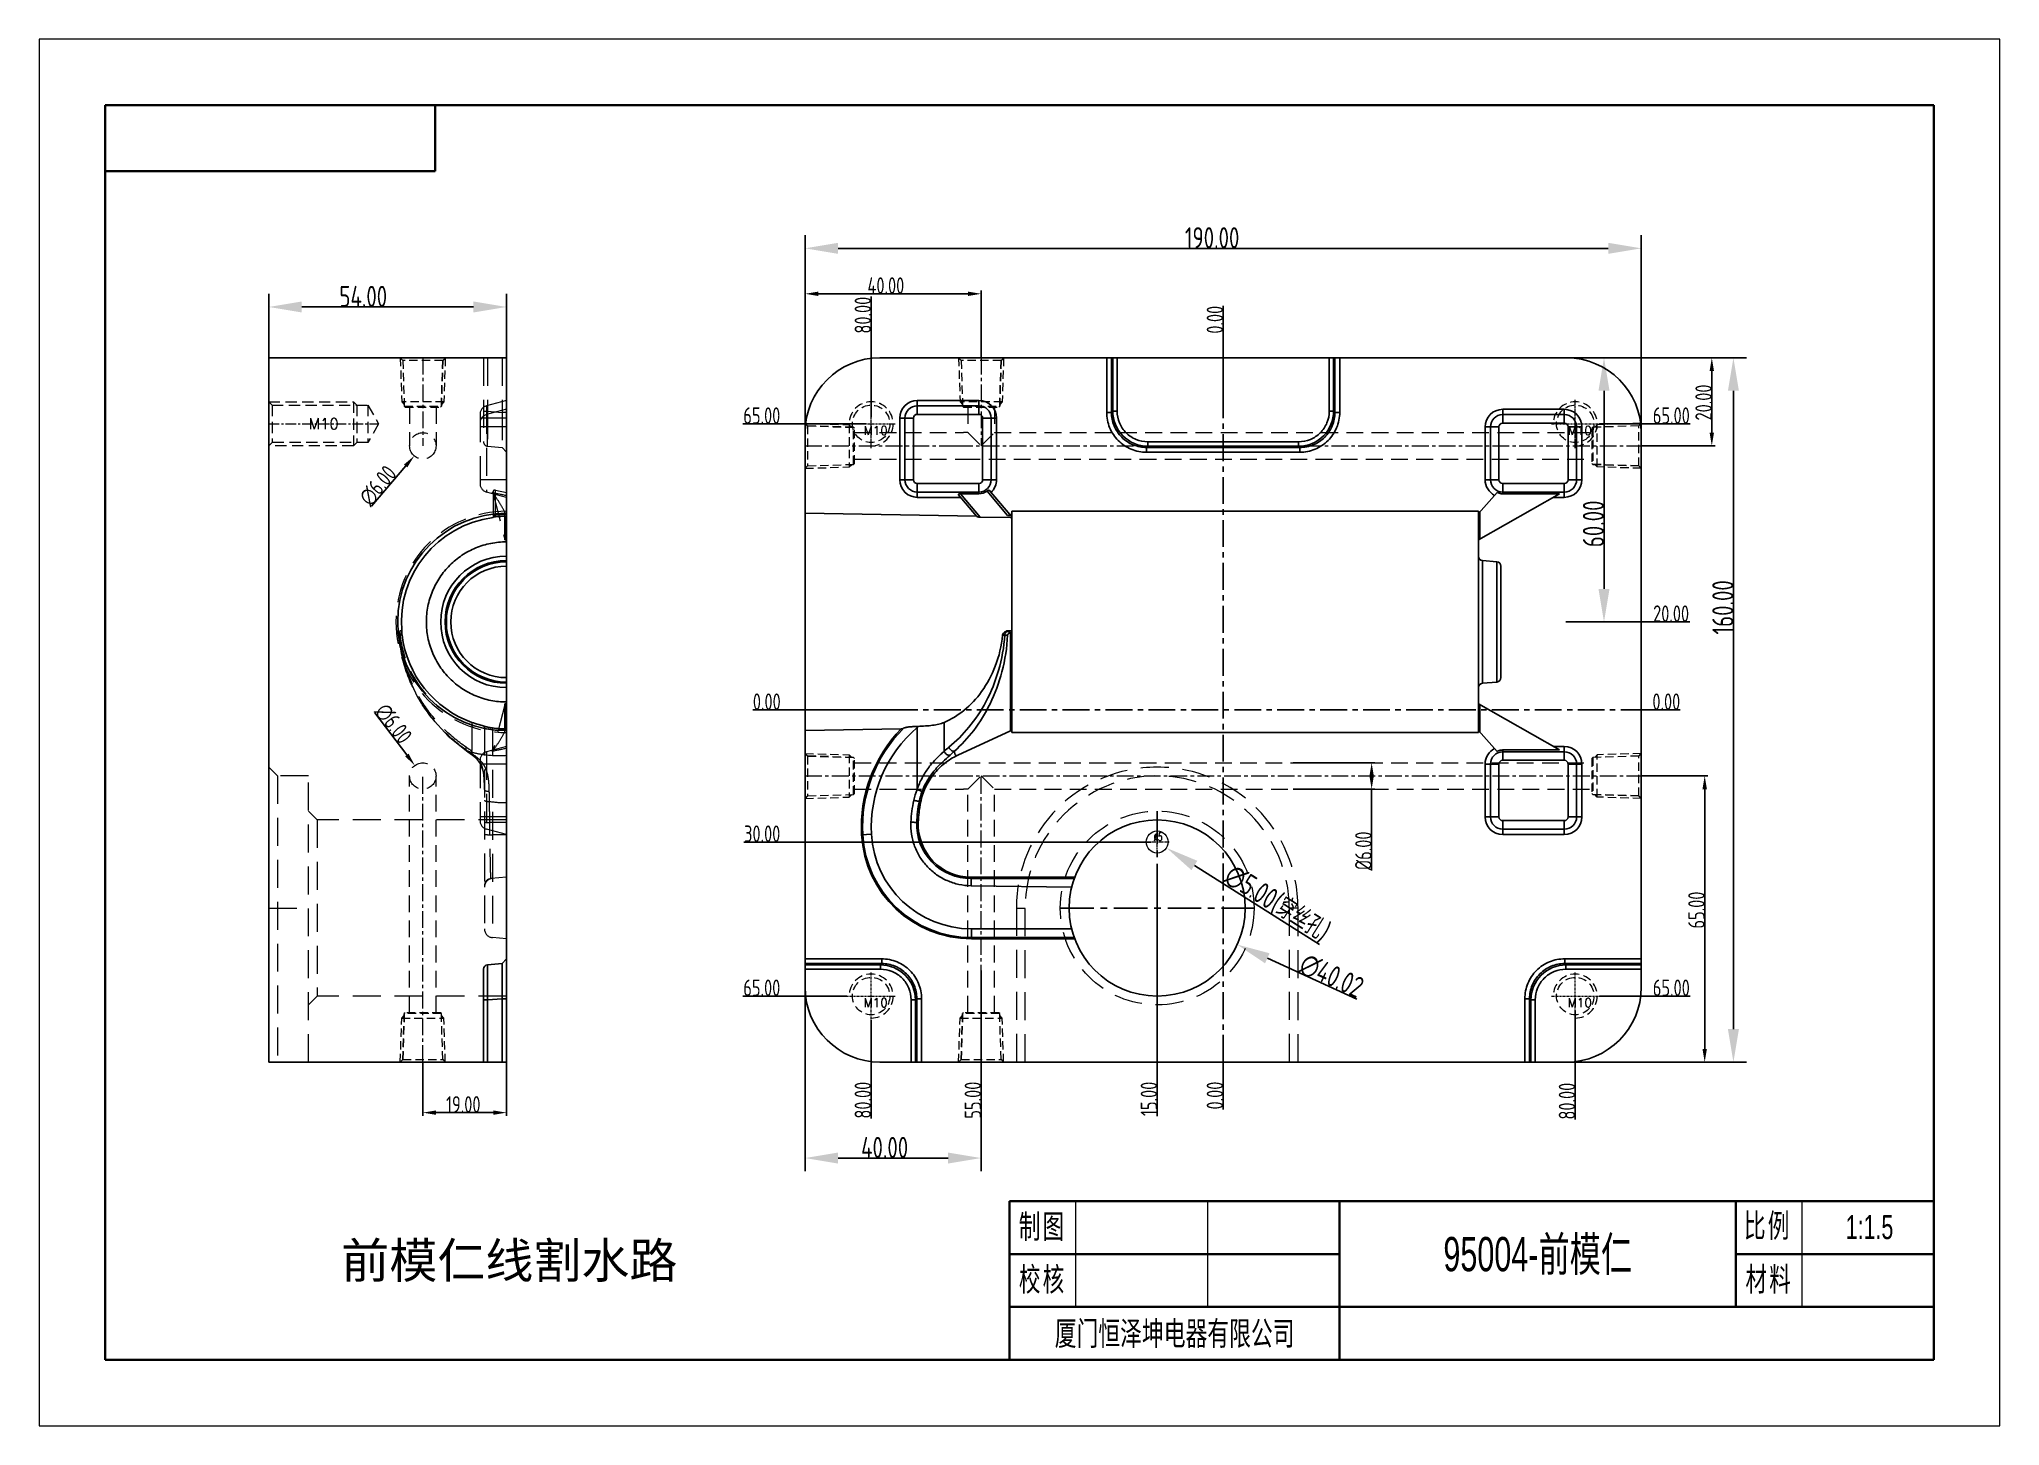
# Model space of a CAD drawing. Header units: millimetres. Extents: x 877 to 3677, y 1642 to 2236.
# Drawn here: x 2733.1 to 3178.6, y 1641.7 to 1956.7 of the extents above; entities that cross this region are included whole.
import ezdxf
from ezdxf.enums import TextEntityAlignment as Align

# ---------------------------------------------------------------- set-up
doc = ezdxf.new("R2010")
doc.units = ezdxf.units.MM
doc.linetypes.add('CENTER', pattern=[0.6, 0.375, -0.075, 0.075, -0.075])
doc.linetypes.add('HIDDEN', pattern=[9.525, 6.35, -3.175])
doc.layers.get('Defpoints').update_dxf_attribs({"lineweight": 5})
for name, color, linetype, lineweight in [('cool', 153, 'HIDDEN', 9), ('DEFAULT_2', 8, 'HIDDEN', 18), ('dim', 82, 'Continuous', 9), ('insert', 85, 'Continuous', 20), ('screw', 33, 'Continuous', 13), ('文字层', 3, 'Continuous', 18), ('粗实线', 7, 'Continuous', 30), ('粗实线层', 7, 'Continuous', 35), ('细实线层', 7, 'Continuous', 18)]:
    doc.layers.add(name, color=color, linetype=linetype, lineweight=lineweight)
doc.styles.add('A100', font='arial.ttf')
doc.styles.add('TXT', font='txt.shx', dxfattribs={"bigfont": 'gbcbig.shx'})
doc.styles.add('TXT05', font='txt.shx', dxfattribs={"width": 0.5, "bigfont": 'gbcbig.shx'})
doc.styles.add('标准', font='FSGB2312.ttf', dxfattribs={"width": 0.667})
doc.styles.add('标注', font='isocp.shx', dxfattribs={"width": 0.8, "bigfont": 'hztxt.shx'})
doc.dimstyles.new('副本 a4', dxfattribs={"dimscale": 1.5, "dimtxt": 3.2, "dimasz": 5, "dimexe": 2, "dimexo": 0, "dimgap": 0, "dimtad": 1, "dimzin": 0, "dimdsep": 46, "dimtxsty": '标注', "dimcen": 0, "dimdle": 3, "dimclrd": 4, "dimclre": 4, "dimclrt": 6, "dimazin": 0, "dimtfac": 1, "dimtofl": 0, "dimtmove": 0, "dimatfit": 3, "dimfxl": 0, "dimtolj": 1, "dimarcsym": 0})

msp = doc.modelspace()

# ---------------------------------------------------------------- texts
at = {"layer": 'screw', "color": 6, "linetype": 'HIDDEN', "ltscale": 0.4, "style": 'TXT'}
msp.add_text('M10', height=2.5, dxfattribs=at).set_placement((2797.697, 1869.333), align=Align.MIDDLE)
at = {"layer": '粗实线', "insert": (2801.688, 1683.265), "char_height": 8, "width": 148.81182, "attachment_point": 1, "style": 'A100'}
msp.add_mtext('{\\fSimSun|b0|i0|c134|p2;前模仁线割水路}', dxfattribs=at)

# ---------------------------------------------------------------- blocks, each defined once
blk = doc.blocks.new('*D17')
at = {"layer": 'Defpoints', "color": 0, "transparency": 16777216}
for p in [(2968.89, 1767.64), (3005.29, 1751.02)]:
    blk.add_point(p, dxfattribs=at)
at = {"layer": 'dim', "color": 4, "lineweight": -2, "transparency": 16777216}
blk.add_line((3032.42, 1738.64), (3012.12, 1747.91), dxfattribs=at)
at = {"layer": 'dim', "color": 4, "transparency": 16777216}
blk.add_solid([(3012.63, 1749.05), (3011.6, 1746.77), (3005.29, 1751.02)], dxfattribs=at)
at = {"layer": 'dim', "color": 6, "transparency": 16777216, "insert": (3026.68, 1743.9), "char_height": 4.8, "attachment_point": 5, "rotation": 335.4628, "style": '标注'}
blk.add_mtext('\\A1;∅40.02', dxfattribs=at)
blk = doc.blocks.new('*D18')
at = {"layer": 'Defpoints', "color": 0, "transparency": 16777216}
for p in [(2785.22, 1895.88), (2785.22, 1884.33), (2839.22, 1884.33)]:
    blk.add_point(p, dxfattribs=at)
at = {"layer": 'dim', "color": 4, "lineweight": -2, "transparency": 16777216}
for p, q in [((2785.22, 1884.33), (2785.22, 1898.88)), ((2839.22, 1884.33), (2839.22, 1898.88)), ((2831.72, 1895.88), (2792.72, 1895.88))]:
    blk.add_line(p, q, dxfattribs=at)
at = {"layer": 'dim', "color": 4, "transparency": 16777216}
for points in [[(2792.72, 1897.13), (2792.72, 1894.63), (2785.22, 1895.88)], [(2831.72, 1897.13), (2831.72, 1894.63), (2839.22, 1895.88)]]:
    blk.add_solid(points, dxfattribs=at)
at = {"layer": 'dim', "color": 6, "transparency": 16777216, "insert": (2806.69, 1898.28), "char_height": 4.8, "attachment_point": 5, "style": '标注'}
blk.add_mtext('\\A1;54.00', dxfattribs=at)
blk = doc.blocks.new('screw_m10_g')
at = {"layer": 'screw', "color": 1, "linetype": 'CENTER', "ltscale": 0.310989}
for p, q in [((0, -5.5), (0, 5.5)), ((-5.5, 0), (5.5, 0))]:
    blk.add_line(p, q, dxfattribs=at)
at = {"layer": 'screw', "linetype": 'HIDDEN', "ltscale": 0.310989}
blk.add_circle((0, 0), 4.25, dxfattribs=at)
at = {"layer": 'screw', "color": 92, "linetype": 'HIDDEN', "ltscale": 0.310989}
blk.add_arc((0, 0), 5, 270, 180, dxfattribs=at)
at = {"layer": 'screw', "color": 6, "style": 'TXT'}
blk.add_text('M10', height=2, dxfattribs=at).set_placement((-1.7, -2.5))
blk = doc.blocks.new('csk_5')
at = {"layer": 'insert', "color": 1, "linetype": 'CENTER', "ltscale": 2.54}
for p, q in [((-2.75, 0), (2.75, 0)), ((0, -2.75), (0, 2.75))]:
    blk.add_line(p, q, dxfattribs=at)
at = {"layer": 'insert'}
blk.add_circle((0, 0), 2.5, dxfattribs=at)
at = {"layer": 'insert', "color": 6, "style": 'TXT05', "width": 0.5}
blk.add_text('%%c5', height=1.8, dxfattribs=at).set_placement((-0.75, 0.25))
blk = doc.blocks.new('*D19')
at = {"layer": 'Defpoints', "color": 0, "transparency": 16777216}
for p in [(2984.97, 1775.67), (2989.2, 1773)]:
    blk.add_point(p, dxfattribs=at)
at = {"layer": 'dim', "color": 4, "lineweight": -2, "transparency": 16777216}
blk.add_line((3023.98, 1751.07), (2995.55, 1769), dxfattribs=at)
at = {"layer": 'dim', "color": 4, "transparency": 16777216}
blk.add_solid([(2996.21, 1770.06), (2994.88, 1767.94), (2989.2, 1773)], dxfattribs=at)
at = {"layer": 'dim', "color": 6, "transparency": 16777216, "insert": (3014.34, 1760.27), "char_height": 4.8, "attachment_point": 5, "rotation": 327.7585, "style": '标注'}
blk.add_mtext('\\A1;∅5.00(穿丝孔)', dxfattribs=at)
blk = doc.blocks.new('*D20')
at = {"layer": 'Defpoints', "color": 0, "transparency": 16777216}
for p in [(2907.09, 1909.2), (2907.09, 1867.33), (3097.09, 1867.33)]:
    blk.add_point(p, dxfattribs=at)
at = {"layer": 'dim', "color": 4, "lineweight": -2, "transparency": 16777216}
for p, q in [((2907.09, 1867.33), (2907.09, 1912.2)), ((3097.09, 1867.33), (3097.09, 1912.2)), ((3089.59, 1909.2), (2914.59, 1909.2))]:
    blk.add_line(p, q, dxfattribs=at)
at = {"layer": 'dim', "color": 4, "transparency": 16777216}
for points in [[(2914.59, 1910.45), (2914.59, 1907.95), (2907.09, 1909.2)], [(3089.59, 1910.45), (3089.59, 1907.95), (3097.09, 1909.2)]]:
    blk.add_solid(points, dxfattribs=at)
at = {"layer": 'dim', "color": 6, "transparency": 16777216, "insert": (2999.58, 1911.6), "char_height": 4.8, "attachment_point": 5, "style": '标注'}
blk.add_mtext('\\A1;190.00', dxfattribs=at)
blk = doc.blocks.new('*D21')
at = {"layer": 'Defpoints', "color": 0, "transparency": 16777216}
for p in [(3080.09, 1884.33), (3080.09, 1724.33), (3118.03, 1724.33)]:
    blk.add_point(p, dxfattribs=at)
at = {"layer": 'dim', "color": 4, "lineweight": -2, "transparency": 16777216}
for p, q in [((3080.09, 1884.33), (3121.03, 1884.33)), ((3118.03, 1876.83), (3118.03, 1731.83)), ((3080.09, 1724.33), (3121.03, 1724.33))]:
    blk.add_line(p, q, dxfattribs=at)
at = {"layer": 'dim', "color": 4, "transparency": 16777216}
for points in [[(3116.78, 1876.83), (3119.28, 1876.83), (3118.03, 1884.33)], [(3116.78, 1731.83), (3119.28, 1731.83), (3118.03, 1724.33)]]:
    blk.add_solid(points, dxfattribs=at)
at = {"layer": 'dim', "color": 6, "transparency": 16777216, "insert": (3115.63, 1827.64), "char_height": 4.8, "attachment_point": 5, "rotation": 90, "style": '标注'}
blk.add_mtext('\\A1;160.00', dxfattribs=at)
blk = doc.blocks.new('*D5')
at = {"layer": 'Defpoints', "color": 0, "transparency": 16777216}
for p in [(3002.09, 1804.33), (3093.16, 1804.33), (3099.63, 1804.33)]:
    blk.add_point(p, dxfattribs=at)
at = {"layer": 'dim', "color": 4, "lineweight": -2, "transparency": 16777216}
blk.add_line((3093.16, 1804.33), (3105.93, 1804.33), dxfattribs=at)
at = {"layer": 'dim', "color": 6, "transparency": 16777216, "insert": (3102.78, 1806.21), "char_height": 3.75, "attachment_point": 5, "style": '标注'}
blk.add_mtext('\\A1;0.00', dxfattribs=at)
blk = doc.blocks.new('*D6')
at = {"layer": 'Defpoints', "color": 0, "transparency": 16777216}
for p in [(3091.4, 1824.33), (3099.63, 1824.33), (3002.09, 1804.33)]:
    blk.add_point(p, dxfattribs=at)
at = {"layer": 'dim', "color": 4, "lineweight": -2, "transparency": 16777216}
blk.add_line((3091.4, 1824.33), (3108.11, 1824.33), dxfattribs=at)
at = {"layer": 'dim', "color": 6, "transparency": 16777216, "insert": (3103.87, 1826.21), "char_height": 3.75, "attachment_point": 5, "style": '标注'}
blk.add_mtext('\\A1;20.00', dxfattribs=at)
blk = doc.blocks.new('*D22')
at = {"layer": 'Defpoints', "color": 0, "transparency": 16777216}
for p in [(3087.59, 1869.33), (3099.63, 1869.33), (3002.09, 1804.33)]:
    blk.add_point(p, dxfattribs=at)
at = {"layer": 'dim', "color": 4, "lineweight": -2, "transparency": 16777216}
blk.add_line((3087.59, 1869.33), (3108.21, 1869.33), dxfattribs=at)
at = {"layer": 'dim', "color": 6, "transparency": 16777216, "insert": (3103.92, 1871.21), "char_height": 3.75, "attachment_point": 5, "style": '标注'}
blk.add_mtext('\\A1;65.00', dxfattribs=at)
blk = doc.blocks.new('*D23')
at = {"layer": 'Defpoints', "color": 0, "transparency": 16777216}
for p in [(3002.09, 1804.33), (3087.59, 1739.33), (3099.63, 1739.33)]:
    blk.add_point(p, dxfattribs=at)
at = {"layer": 'dim', "color": 4, "lineweight": -2, "transparency": 16777216}
blk.add_line((3087.59, 1739.33), (3108.21, 1739.33), dxfattribs=at)
at = {"layer": 'dim', "color": 6, "transparency": 16777216, "insert": (3103.92, 1741.21), "char_height": 3.75, "attachment_point": 5, "style": '标注'}
blk.add_mtext('\\A1;65.00', dxfattribs=at)
blk = doc.blocks.new('*D7')
at = {"layer": 'Defpoints', "color": 0, "transparency": 16777216}
for p in [(3002.09, 1804.33), (3002.09, 1730.51), (3002.09, 1719.89)]:
    blk.add_point(p, dxfattribs=at)
at = {"layer": 'dim', "color": 4, "lineweight": -2, "transparency": 16777216}
blk.add_line((3002.09, 1730.51), (3002.09, 1713.58), dxfattribs=at)
at = {"layer": 'dim', "color": 6, "transparency": 16777216, "insert": (3000.21, 1716.73), "char_height": 3.75, "attachment_point": 5, "rotation": 90, "style": '标注'}
blk.add_mtext('\\A1;0.00', dxfattribs=at)
blk = doc.blocks.new('*D24')
at = {"layer": 'Defpoints', "color": 0, "transparency": 16777216}
for p in [(3002.09, 1804.33), (2987.09, 1763.98), (2987.09, 1719.89)]:
    blk.add_point(p, dxfattribs=at)
at = {"layer": 'dim', "color": 4, "lineweight": -2, "transparency": 16777216}
blk.add_line((2987.09, 1763.98), (2987.09, 1712.08), dxfattribs=at)
at = {"layer": 'dim', "color": 6, "transparency": 16777216, "insert": (2985.21, 1715.98), "char_height": 3.75, "attachment_point": 5, "rotation": 90, "style": '标注'}
blk.add_mtext('\\A1;15.00', dxfattribs=at)
blk = doc.blocks.new('*D25')
at = {"layer": 'Defpoints', "color": 0, "transparency": 16777216}
for p in [(3002.09, 1804.33), (2922.09, 1733.83), (2922.09, 1719.89)]:
    blk.add_point(p, dxfattribs=at)
at = {"layer": 'dim', "color": 4, "lineweight": -2, "transparency": 16777216}
blk.add_line((2922.09, 1733.83), (2922.09, 1711.48), dxfattribs=at)
at = {"layer": 'dim', "color": 6, "transparency": 16777216, "insert": (2920.21, 1715.68), "char_height": 3.75, "attachment_point": 5, "rotation": 90, "style": '标注'}
blk.add_mtext('\\A1;80.00', dxfattribs=at)
blk = doc.blocks.new('*D26')
at = {"layer": 'Defpoints', "color": 0, "transparency": 16777216}
for p in [(3002.09, 1804.33), (2947.09, 1730.51), (2947.09, 1719.89)]:
    blk.add_point(p, dxfattribs=at)
at = {"layer": 'dim', "color": 4, "lineweight": -2, "transparency": 16777216}
blk.add_line((2947.09, 1730.51), (2947.09, 1711.48), dxfattribs=at)
at = {"layer": 'dim', "color": 6, "transparency": 16777216, "insert": (2945.21, 1715.68), "char_height": 3.75, "attachment_point": 5, "rotation": 90, "style": '标注'}
blk.add_mtext('\\A1;55.00', dxfattribs=at)
blk = doc.blocks.new('*D8')
at = {"layer": 'Defpoints', "color": 0, "transparency": 16777216}
for p in [(3002.09, 1804.33), (2901.54, 1739.33), (2916.59, 1739.33)]:
    blk.add_point(p, dxfattribs=at)
at = {"layer": 'dim', "color": 4, "lineweight": -2, "transparency": 16777216}
blk.add_line((2916.59, 1739.33), (2892.95, 1739.33), dxfattribs=at)
at = {"layer": 'dim', "color": 6, "transparency": 16777216, "insert": (2897.25, 1741.21), "char_height": 3.75, "attachment_point": 5, "style": '标注'}
blk.add_mtext('\\A1;65.00', dxfattribs=at)
blk = doc.blocks.new('*D27')
at = {"layer": 'Defpoints', "color": 0, "transparency": 16777216}
for p in [(3002.09, 1804.33), (2901.54, 1774.33), (2985.7, 1774.33)]:
    blk.add_point(p, dxfattribs=at)
at = {"layer": 'dim', "color": 4, "lineweight": -2, "transparency": 16777216}
blk.add_line((2985.7, 1774.33), (2893.13, 1774.33), dxfattribs=at)
at = {"layer": 'dim', "color": 6, "transparency": 16777216, "insert": (2897.34, 1776.21), "char_height": 3.75, "attachment_point": 5, "style": '标注'}
blk.add_mtext('\\A1;30.00', dxfattribs=at)
blk = doc.blocks.new('*D28')
at = {"layer": 'Defpoints', "color": 0, "transparency": 16777216}
for p in [(2901.54, 1804.33), (2926.64, 1804.33), (3002.09, 1804.33)]:
    blk.add_point(p, dxfattribs=at)
at = {"layer": 'dim', "color": 4, "lineweight": -2, "transparency": 16777216}
blk.add_line((2926.64, 1804.33), (2895.23, 1804.33), dxfattribs=at)
at = {"layer": 'dim', "color": 6, "transparency": 16777216, "insert": (2898.38, 1806.21), "char_height": 3.75, "attachment_point": 5, "style": '标注'}
blk.add_mtext('\\A1;0.00', dxfattribs=at)
blk = doc.blocks.new('*D29')
at = {"layer": 'Defpoints', "color": 0, "transparency": 16777216}
for p in [(2901.54, 1869.33), (2921.01, 1869.33), (3002.09, 1804.33)]:
    blk.add_point(p, dxfattribs=at)
at = {"layer": 'dim', "color": 4, "lineweight": -2, "transparency": 16777216}
blk.add_line((2921.01, 1869.33), (2892.95, 1869.33), dxfattribs=at)
at = {"layer": 'dim', "color": 6, "transparency": 16777216, "insert": (2897.25, 1871.21), "char_height": 3.75, "attachment_point": 5, "style": '标注'}
blk.add_mtext('\\A1;65.00', dxfattribs=at)
blk = doc.blocks.new('*D9')
at = {"layer": 'Defpoints', "color": 0, "transparency": 16777216}
for p in [(2922.09, 1889.82), (2922.09, 1870.87), (3002.09, 1804.33)]:
    blk.add_point(p, dxfattribs=at)
at = {"layer": 'dim', "color": 4, "lineweight": -2, "transparency": 16777216}
blk.add_line((2922.09, 1870.87), (2922.09, 1898.23), dxfattribs=at)
at = {"layer": 'dim', "color": 6, "transparency": 16777216, "insert": (2920.21, 1894.02), "char_height": 3.75, "attachment_point": 5, "rotation": 90, "style": '标注'}
blk.add_mtext('\\A1;80.00', dxfattribs=at)
blk = doc.blocks.new('*D30')
at = {"layer": 'Defpoints', "color": 0, "transparency": 16777216}
for p in [(3002.09, 1889.82), (3002.09, 1873.96), (3002.09, 1804.33)]:
    blk.add_point(p, dxfattribs=at)
at = {"layer": 'dim', "color": 4, "lineweight": -2, "transparency": 16777216}
blk.add_line((3002.09, 1873.96), (3002.09, 1896.13), dxfattribs=at)
at = {"layer": 'dim', "color": 6, "transparency": 16777216, "insert": (3000.21, 1892.98), "char_height": 3.75, "attachment_point": 5, "rotation": 90, "style": '标注'}
blk.add_mtext('\\A1;0.00', dxfattribs=at)
blk = doc.blocks.new('*D10')
at = {"layer": 'Defpoints', "color": 0, "transparency": 16777216}
for p in [(3002.09, 1804.33), (3082.09, 1736.02), (3082.09, 1719.66)]:
    blk.add_point(p, dxfattribs=at)
at = {"layer": 'dim', "color": 4, "lineweight": -2, "transparency": 16777216}
blk.add_line((3082.09, 1736.02), (3082.09, 1711.26), dxfattribs=at)
at = {"layer": 'dim', "color": 6, "transparency": 16777216, "insert": (3080.21, 1715.46), "char_height": 3.75, "attachment_point": 5, "rotation": 90, "style": '标注'}
blk.add_mtext('\\A1;80.00', dxfattribs=at)
blk = doc.blocks.new('*D31')
at = {"layer": 'Defpoints', "color": 0, "transparency": 16777216}
for p in [(2907.09, 1755.26), (2947.09, 1745.12), (2907.09, 1702.53)]:
    blk.add_point(p, dxfattribs=at)
at = {"layer": 'dim', "color": 4, "lineweight": -2, "transparency": 16777216}
for p, q in [((2907.09, 1755.26), (2907.09, 1699.53)), ((2947.09, 1745.12), (2947.09, 1699.53)), ((2939.59, 1702.53), (2914.59, 1702.53))]:
    blk.add_line(p, q, dxfattribs=at)
at = {"layer": 'dim', "color": 4, "transparency": 16777216}
for points in [[(2914.59, 1703.78), (2914.59, 1701.28), (2907.09, 1702.53)], [(2939.59, 1703.78), (2939.59, 1701.28), (2947.09, 1702.53)]]:
    blk.add_solid(points, dxfattribs=at)
at = {"layer": 'dim', "color": 6, "transparency": 16777216, "insert": (2925.16, 1704.93), "char_height": 4.8, "attachment_point": 5, "style": '标注'}
blk.add_mtext('\\A1;40.00', dxfattribs=at)
blk = doc.blocks.new('*D32')
at = {"layer": 'Defpoints', "color": 0, "transparency": 16777216}
for p in [(3070.9, 1884.33), (3079.98, 1824.33), (3088.62, 1824.33)]:
    blk.add_point(p, dxfattribs=at)
at = {"layer": 'dim', "color": 4, "lineweight": -2, "transparency": 16777216}
for p, q in [((3070.9, 1884.33), (3091.62, 1884.33)), ((3088.62, 1876.83), (3088.62, 1831.83)), ((3079.98, 1824.33), (3091.62, 1824.33))]:
    blk.add_line(p, q, dxfattribs=at)
at = {"layer": 'dim', "color": 4, "transparency": 16777216}
for points in [[(3087.37, 1876.83), (3089.87, 1876.83), (3088.62, 1884.33)], [(3087.37, 1831.83), (3089.87, 1831.83), (3088.62, 1824.33)]]:
    blk.add_solid(points, dxfattribs=at)
at = {"layer": 'dim', "color": 6, "transparency": 16777216, "insert": (3086.22, 1846.61), "char_height": 4.8, "attachment_point": 5, "rotation": 90, "style": '标注'}
blk.add_mtext('\\A1;60.00', dxfattribs=at)
blk = doc.blocks.new('cool_jt_f11')
at = {"layer": 'cool', "ltscale": 0.3}
for p, q in [((0, 5.11), (0.58, 4.53)), ((0, 5.11), (10, 4.8)), ((0.58, 4.53), (0.58, -4.53)), ((11, 4.21), (0.58, 4.53)), ((0.58, 4.53), (11, 4.21)), ((10, 4.8), (10.58, 4.22)), ((10, 4.8), (10, -4.8)), ((11.21, 4), (11, 4.21)), ((11, -4.21), (11, 4.21)), ((11.21, -4), (11.21, 4)), ((0.58, -4.53), (11, -4.21)), ((10, -4.8), (10.58, -4.22)), ((11, -4.21), (11.21, -4)), ((0.58, -4.53), (0, -5.11)), ((0, -5.11), (10, -4.8))]:
    blk.add_line(p, q, dxfattribs=at)
blk = doc.blocks.new('*D33')
at = {"layer": 'Defpoints', "color": 0, "transparency": 16777216}
for p in [(2818.4, 1791.72), (2822.04, 1786.95)]:
    blk.add_point(p, dxfattribs=at)
at = {"layer": 'dim', "color": 4, "lineweight": -2, "transparency": 16777216}
blk.add_line((2809.32, 1803.66), (2816.59, 1794.11), dxfattribs=at)
at = {"layer": 'dim', "color": 4, "transparency": 16777216}
blk.add_solid([(2816.98, 1794.41), (2816.19, 1793.8), (2818.4, 1791.72)], dxfattribs=at)
at = {"layer": 'dim', "color": 6, "transparency": 16777216, "insert": (2813.53, 1801.21), "char_height": 3.75, "attachment_point": 5, "rotation": 307.2763, "style": '标注'}
blk.add_mtext('\\A1;∅6.00', dxfattribs=at)
blk = doc.blocks.new('*D11')
at = {"layer": 'Defpoints', "color": 0, "transparency": 16777216}
for p in [(2820.22, 1724.33), (2839.22, 1724.33), (2839.22, 1712.85)]:
    blk.add_point(p, dxfattribs=at)
at = {"layer": 'dim', "color": 4, "lineweight": -2, "transparency": 16777216}
for p, q in [((2820.22, 1724.33), (2820.22, 1712.1)), ((2839.22, 1724.33), (2839.22, 1712.1)), ((2823.22, 1712.85), (2836.22, 1712.85))]:
    blk.add_line(p, q, dxfattribs=at)
at = {"layer": 'dim', "color": 4, "transparency": 16777216}
for points in [[(2823.22, 1713.35), (2823.22, 1712.35), (2820.22, 1712.85)], [(2836.22, 1713.35), (2836.22, 1712.35), (2839.22, 1712.85)]]:
    blk.add_solid(points, dxfattribs=at)
at = {"layer": 'dim', "color": 6, "transparency": 16777216, "insert": (2829.42, 1714.72), "char_height": 3.75, "attachment_point": 5, "style": '标注'}
blk.add_mtext('\\A1;19.00', dxfattribs=at)
blk = doc.blocks.new('*D12')
at = {"layer": 'Defpoints', "color": 0, "transparency": 16777216}
for p in [(3017.98, 1792.33), (3035.82, 1792.33), (3017.98, 1786.33)]:
    blk.add_point(p, dxfattribs=at)
at = {"layer": 'dim', "color": 4, "lineweight": -2, "transparency": 16777216}
for p, q in [((3017.98, 1792.33), (3036.57, 1792.33)), ((3017.98, 1786.33), (3036.57, 1786.33)), ((3035.82, 1786.33), (3035.82, 1767.83))]:
    blk.add_line(p, q, dxfattribs=at)
at = {"layer": 'dim', "color": 4, "transparency": 16777216}
for points in [[(3035.32, 1789.33), (3036.32, 1789.33), (3035.82, 1792.33)], [(3035.32, 1789.33), (3036.32, 1789.33), (3035.82, 1786.33)]]:
    blk.add_solid(points, dxfattribs=at)
at = {"layer": 'dim', "color": 6, "transparency": 16777216, "insert": (3033.95, 1772.33), "char_height": 3.75, "attachment_point": 5, "rotation": 90, "style": '标注'}
blk.add_mtext('\\A1;%%c6.00', dxfattribs=at)
blk = doc.blocks.new('*D13')
at = {"layer": 'Defpoints', "color": 0, "transparency": 16777216}
for p in [(3097.09, 1789.33), (3080.09, 1724.33), (3111.5, 1724.33)]:
    blk.add_point(p, dxfattribs=at)
at = {"layer": 'dim', "color": 4, "lineweight": -2, "transparency": 16777216}
for p, q in [((3097.09, 1789.33), (3112.25, 1789.33)), ((3111.5, 1786.33), (3111.5, 1727.33)), ((3080.09, 1724.33), (3112.25, 1724.33))]:
    blk.add_line(p, q, dxfattribs=at)
at = {"layer": 'dim', "color": 4, "transparency": 16777216}
for points in [[(3111, 1786.33), (3112, 1786.33), (3111.5, 1789.33)], [(3111, 1727.33), (3112, 1727.33), (3111.5, 1724.33)]]:
    blk.add_solid(points, dxfattribs=at)
at = {"layer": 'dim', "color": 6, "transparency": 16777216, "insert": (3109.63, 1758.87), "char_height": 3.75, "attachment_point": 5, "rotation": 90, "style": '标注'}
blk.add_mtext('\\A1;65.00', dxfattribs=at)
blk = doc.blocks.new('*D14')
at = {"layer": 'Defpoints', "color": 0, "transparency": 16777216}
for p in [(3080.09, 1884.33), (3113.12, 1884.33), (3097.09, 1864.33)]:
    blk.add_point(p, dxfattribs=at)
at = {"layer": 'dim', "color": 4, "lineweight": -2, "transparency": 16777216}
for p, q in [((3080.09, 1884.33), (3113.87, 1884.33)), ((3113.12, 1867.33), (3113.12, 1881.33)), ((3097.09, 1864.33), (3113.87, 1864.33))]:
    blk.add_line(p, q, dxfattribs=at)
at = {"layer": 'dim', "color": 4, "transparency": 16777216}
for points in [[(3112.62, 1881.33), (3113.62, 1881.33), (3113.12, 1884.33)], [(3112.62, 1867.33), (3113.62, 1867.33), (3113.12, 1864.33)]]:
    blk.add_solid(points, dxfattribs=at)
at = {"layer": 'dim', "color": 6, "transparency": 16777216, "insert": (3111.25, 1874.18), "char_height": 3.75, "attachment_point": 5, "rotation": 90, "style": '标注'}
blk.add_mtext('\\A1;20.00', dxfattribs=at)
blk = doc.blocks.new('*D15')
at = {"layer": 'Defpoints', "color": 0, "transparency": 16777216}
for p in [(2907.09, 1898.87), (2947.09, 1884.33), (2907.09, 1867.33)]:
    blk.add_point(p, dxfattribs=at)
at = {"layer": 'dim', "color": 4, "lineweight": -2, "transparency": 16777216}
for p, q in [((2907.09, 1867.33), (2907.09, 1899.62)), ((2944.09, 1898.87), (2910.09, 1898.87)), ((2947.09, 1884.33), (2947.09, 1899.62))]:
    blk.add_line(p, q, dxfattribs=at)
at = {"layer": 'dim', "color": 4, "transparency": 16777216}
for points in [[(2910.09, 1899.37), (2910.09, 1898.37), (2907.09, 1898.87)], [(2944.09, 1899.37), (2944.09, 1898.37), (2947.09, 1898.87)]]:
    blk.add_solid(points, dxfattribs=at)
at = {"layer": 'dim', "color": 6, "transparency": 16777216, "insert": (2925.44, 1900.75), "char_height": 3.75, "attachment_point": 5, "style": '标注'}
blk.add_mtext('\\A1;40.00', dxfattribs=at)
blk = doc.blocks.new('*D16')
at = {"layer": 'Defpoints', "color": 0, "transparency": 16777216}
for p in [(2822.16, 1866.62), (2818.28, 1862.05)]:
    blk.add_point(p, dxfattribs=at)
at = {"layer": 'dim', "color": 4, "lineweight": -2, "transparency": 16777216}
blk.add_line((2808.55, 1850.62), (2816.33, 1859.76), dxfattribs=at)
at = {"layer": 'dim', "color": 4, "transparency": 16777216}
blk.add_solid([(2815.95, 1860.09), (2816.71, 1859.44), (2818.28, 1862.05)], dxfattribs=at)
at = {"layer": 'dim', "color": 6, "transparency": 16777216, "insert": (2810.04, 1855.27), "char_height": 3.75, "attachment_point": 5, "rotation": 49.6007, "style": '标注'}
blk.add_mtext('\\A1;∅6.00', dxfattribs=at)
blk = doc.blocks.new('A4图框')
at = {"layer": '粗实线层'}
for p, q in [((-138.5, 95), (-138.5, -95)), ((138.5, 95), (-138.5, 95)), ((-88.5, 95), (-88.5, 85)), ((138.5, -95), (138.5, 95)), ((-88.5, 85), (-138.5, 85)), ((-138.5, -95), (138.5, -95))]:
    blk.add_line(p, q, dxfattribs=at)
at = {"layer": '细实线层'}
for p, q in [((148.5, 105), (-148.5, 105)), ((-148.5, 105), (-148.5, -105)), ((148.5, -105), (148.5, 105)), ((-148.5, -105), (148.5, -105))]:
    blk.add_line(p, q, dxfattribs=at)
at = {"layer": '文字层', "style": '标准', "width": 0.667}
blk.add_attdef('图纸编号', text='', height=5.19, rotation=180, dxfattribs=at).set_placement((-113.41, 90), align=Align.MIDDLE_CENTER)
blk = doc.blocks.new('A4标题栏')
at = {"layer": '粗实线层'}
for p, q in [((-140, 24), (-140, 0)), ((-140, 24), (0, 24)), ((-90, 24), (-90, 0)), ((-30, 24), (-30, 8)), ((0, 24), (0, 0)), ((0, 24), (0, 8)), ((-140, 16), (-90, 16)), ((-30, 16), (0, 16)), ((-140, 8), (0, 8)), ((-140, 0), (0, 0))]:
    blk.add_line(p, q, dxfattribs=at)
at = {"layer": '细实线层'}
for p, q in [((-130, 24), (-130, 8)), ((-110, 24), (-110, 8)), ((-20, 24), (-20, 8))]:
    blk.add_line(p, q, dxfattribs=at)
at = {"layer": '文字层', "char_height": 3.597, "width": 18, "attachment_point": 5, "line_spacing_factor": 0.963108, "style": '标准'}
for s, insert in [('\\T1.1;制图', (-135, 20)), ('{\\T1.1;比例}', (-25.15, 20.14)), ('\\T1.1;校核', (-135, 12)), ('{\\T1.1;材料}', (-24.93, 12.02))]:
    blk.add_mtext(s, dxfattribs=dict(at, insert=insert))
at = {"layer": '文字层', "style": '标准', "width": 0.667}
for tag, height, p in [('制图签名', 3.63, (-120, 20)), ('制图日期', 3.63, (-100, 20)), ('图纸比例', 3.63, (-9.73, 20.09)), ('图纸名称', 5.19, (-60, 16)), ('校核签名', 3.63, (-120, 12)), ('校核日期', 3.63, (-100, 12)), ('材料', 3.63, (-9.94, 12.38)), ('公司名称', 3.63, (-115, 4)), ('图纸编号', 3.63, (-45, 4))]:
    blk.add_attdef(tag, text='', height=height, dxfattribs=at).set_placement(p, align=Align.MIDDLE_CENTER)

# ---------------------------------------------------------------- dimensions: what is measured, and where the dimension line sits
at = {"layer": 'dim'}
for base, p1, p2, picture, middle in [((2907.089, 1909.201), (3097.089, 1867.333), (2907.089, 1867.333), '*D20', (2999.579, 1909.201)), ((2785.22, 1895.881), (2839.22, 1884.333), (2785.22, 1884.333), '*D18', (2806.69, 1895.881)), ((2907.089, 1702.527), (2947.089, 1745.118), (2907.089, 1755.26), '*D31', (2925.163, 1702.527))]:
    dim = msp.add_linear_dim(base=base, p1=p1, p2=p2, dimstyle='副本 a4', dxfattribs=at)
    dim.commit()
    dim.dimension.update_dxf_attribs({"geometry": picture, "text_midpoint": middle, "dimtype": 160})
for base, p1, p2, picture, middle in [((2907.089, 1898.87), (2947.089, 1884.333), (2907.089, 1867.333), '*D15', (2925.437, 1898.87)), ((2839.22, 1712.849), (2820.22, 1724.333), (2839.22, 1724.333), '*D11', (2829.415, 1712.849))]:
    dim = msp.add_linear_dim(base=base, p1=p1, p2=p2, dimstyle='副本 a4', override={"dimtxt": 2.5, "dimasz": 2, "dimexe": 0.49975}, dxfattribs=at)
    dim.commit()
    dim.dimension.update_dxf_attribs({"geometry": picture, "text_midpoint": middle, "dimtype": 160})
for feature_location, offset, dtype, origin, picture, middle in [((2922.089, 1870.87), (0, 18.953), 1, (3002.089, 1804.333), '*D9', (2920.214, 1894.024)), ((3002.089421718, 1873.962157572), (0, 15.860771026), 1, (3002.089421718, 1804.333422165), '*D30', (3000.214421718, 1892.975290802)), ((2921.013, 1869.333), (-19.477, 0), 0, (3002.089, 1804.333), '*D29', (2897.245, 1871.208)), ((3087.589, 1869.333), (12.039, 0), 0, (3002.089, 1804.333), '*D22', (3103.919, 1871.208)), ((3091.399, 1824.333), (8.229, 0), 0, (3002.089, 1804.333), '*D6', (3103.867, 1826.209)), ((2916.589, 1739.333), (-15.053, 0), 0, (3002.089, 1804.333), '*D8', (2897.245, 1741.208)), ((2985.704, 1774.333), (-84.168, 0), 0, (3002.089, 1804.333), '*D27', (2897.335, 1776.208)), ((2926.638734829, 1804.333422165), (-25.102453098, 0), 0, (3002.089421718, 1804.333422165), '*D28', (2898.383919526, 1806.208422165)), ((2922.089, 1733.833), (0, -13.948), 1, (3002.089, 1804.333), '*D25', (2920.214, 1715.684)), ((2947.089, 1730.514), (0, -10.629), 1, (3002.089, 1804.333), '*D26', (2945.214, 1715.684)), ((2987.089, 1763.985), (0, -44.1), 1, (3002.089, 1804.333), '*D24', (2985.214, 1715.984)), ((3002.089421718, 1730.514386049), (0, -10.629178548), 1, (3002.089421718, 1804.333422165), '*D7', (3000.214421718, 1716.732845297)), ((3093.163307526, 1804.333422165), (6.464883664, 0), 0, (3002.089421718, 1804.333422165), '*D5', (3102.780553394, 1806.208422165)), ((3087.589, 1739.333), (12.039, 0), 0, (3002.089, 1804.333), '*D23', (3103.919, 1741.208)), ((3082.089, 1736.015), (0, -16.354), 1, (3002.089, 1804.333), '*D10', (3080.214, 1715.46))]:
    dim = msp.add_ordinate_dim(feature_location=feature_location, offset=offset, dtype=dtype, origin=origin, dimstyle='副本 a4', override={"dimtxt": 2.5, "dimasz": 2, "dimexe": 0.49975}, dxfattribs=at)
    dim.commit()
    dim.dimension.update_dxf_attribs({"geometry": picture, "text_midpoint": middle})
for base, p1, p2, picture, middle in [((3088.618, 1824.333), (3070.904, 1884.333), (3079.977, 1824.333), '*D32', (3088.618, 1846.609)), ((3118.026, 1724.333), (3080.089, 1884.333), (3080.089, 1724.333), '*D21', (3118.026, 1827.644))]:
    dim = msp.add_linear_dim(base=base, p1=p1, p2=p2, angle=90, dimstyle='副本 a4', dxfattribs=at)
    dim.commit()
    dim.dimension.update_dxf_attribs({"geometry": picture, "text_midpoint": middle, "dimtype": 160})
for base, p1, p2, picture, middle in [((3113.122, 1884.333), (3097.089, 1864.333), (3080.089, 1884.333), '*D14', (3113.122, 1874.175)), ((3111.503, 1724.333), (3097.089, 1789.333), (3080.089, 1724.333), '*D13', (3111.503, 1758.875))]:
    dim = msp.add_linear_dim(base=base, p1=p1, p2=p2, angle=90, dimstyle='副本 a4', override={"dimtxt": 2.5, "dimasz": 2, "dimexe": 0.49975}, dxfattribs=at)
    dim.commit()
    dim.dimension.update_dxf_attribs({"geometry": picture, "text_midpoint": middle, "dimtype": 160})
for p1, p2, picture, middle in [((2822.164, 1866.618), (2818.276, 1862.049), '*D16', (2810.042, 1855.267)), ((2822.037, 1786.946), (2818.403, 1791.721), '*D33', (2813.535, 1801.212))]:
    dim = msp.add_diameter_dim_2p(p1=p1, p2=p2, dimstyle='副本 a4', override={"dimtxt": 2.5, "dimasz": 2, "dimexe": 0.49975}, dxfattribs=at)
    dim.commit()
    dim.dimension.update_dxf_attribs({"geometry": picture, "text_midpoint": middle})
dim = msp.add_linear_dim(base=(3035.824, 1792.333), p1=(3017.984, 1786.333), p2=(3017.984, 1792.333), angle=90, text='%%c<>', dimstyle='副本 a4', override={"dimtxt": 2.5, "dimasz": 2, "dimexe": 0.49975}, dxfattribs=at)
dim.commit()
dim.dimension.update_dxf_attribs({"geometry": '*D12', "text_midpoint": (3035.824, 1772.332), "dimtype": 160})
dim = msp.add_diameter_dim_2p(p1=(2984.975, 1775.667), p2=(2989.204, 1773), text='<>(穿丝孔)', dimstyle='副本 a4', dxfattribs=at)
dim.commit()
dim.dimension.update_dxf_attribs({"geometry": '*D19', "text_midpoint": (3014.342, 1760.265)})
dim = msp.add_diameter_dim_2p(p1=(2968.886, 1767.643), p2=(3005.292, 1751.024), dimstyle='副本 a4', dxfattribs=at)
dim.commit()
dim.dimension.update_dxf_attribs({"geometry": '*D17', "text_midpoint": (3026.677, 1743.9)})

# ---------------------------------------------------------------- linework, layer by layer
at = {"color": 7, "linetype": 'Continuous'}
for p, q in [((2785.22, 1724.333), (2785.22, 1884.333)), ((2785.22, 1884.333), (2839.22, 1884.333)), ((2839.22, 1724.333), (2839.22, 1884.333)), ((2924.089, 1884.333), (3080.089, 1884.333)), ((2975.613, 1871.933), (2975.613, 1884.333)), ((2976.7, 1871.933), (2976.7, 1884.333)), ((2976.988, 1872.221), (2976.988, 1884.333)), ((2977.984, 1872.221), (2977.984, 1884.333)), ((3026.195, 1884.333), (3026.195, 1872.221)), ((3027.191, 1884.333), (3027.191, 1872.221)), ((3027.479, 1884.333), (3027.479, 1871.933)), ((3028.566, 1884.333), (3028.566, 1871.933)), ((2932.576, 1874.63), (2932.576, 1871.488)), ((2932.576, 1874.63), (2946.576, 1874.63)), ((2946.576, 1873.419), (2932.576, 1873.419)), ((2946.576, 1871.488), (2932.576, 1871.488)), ((2946.576, 1874.63), (2946.576, 1871.488)), ((2975.613, 1871.933), (2976.7, 1871.933)), ((2976.988, 1872.221), (2976.7, 1871.933)), ((2977.984, 1872.221), (2976.988, 1872.221)), ((3026.195, 1872.221), (3027.191, 1872.221)), ((3027.191, 1872.221), (3027.479, 1871.933)), ((3028.566, 1871.933), (3027.479, 1871.933)), ((3065.603, 1872.63), (3079.603, 1872.63)), ((3065.603, 1872.63), (3065.603, 1869.488)), ((3079.603, 1871.419), (3065.603, 1871.419)), ((3079.603, 1872.63), (3079.603, 1869.488)), ((2907.089, 1741.333), (2907.089, 1867.333)), ((2928.576, 1856.63), (2928.576, 1870.63)), ((2928.576, 1870.63), (2931.718, 1870.63)), ((2929.786, 1870.63), (2929.786, 1856.63)), ((2931.718, 1870.63), (2931.718, 1856.63)), ((2947.433, 1856.63), (2947.433, 1870.63)), ((2950.576, 1870.63), (2947.433, 1870.63)), ((2949.365, 1856.63), (2949.365, 1870.63)), ((2950.576, 1870.63), (2950.576, 1856.63)), ((3061.603, 1868.63), (3064.746, 1868.63)), ((3061.603, 1856.63), (3061.603, 1868.63)), ((3062.814, 1868.63), (3062.814, 1856.63)), ((3064.746, 1868.63), (3064.746, 1856.63)), ((3079.603, 1869.488), (3065.603, 1869.488)), ((3083.603, 1868.63), (3080.461, 1868.63)), ((3080.461, 1856.63), (3080.461, 1868.63)), ((3082.393, 1856.63), (3082.393, 1868.63)), ((3083.603, 1868.63), (3083.603, 1856.63)), ((3097.089, 1867.333), (3097.089, 1741.333)), ((2984.957, 1864.251), (2984.67, 1863.963)), ((2984.67, 1862.876), (2984.67, 1863.963)), ((3019.509, 1863.963), (2984.67, 1863.963)), ((3019.509, 1862.876), (2984.67, 1862.876)), ((2984.957, 1865.247), (2984.957, 1864.251)), ((3019.221, 1865.247), (2984.957, 1865.247)), ((3019.221, 1864.251), (2984.957, 1864.251)), ((3019.221, 1865.247), (3019.221, 1864.251)), ((3019.221, 1864.251), (3019.509, 1863.963)), ((3019.509, 1862.876), (3019.509, 1863.963)), ((2928.576, 1856.63), (2931.718, 1856.63)), ((2932.576, 1852.63), (2932.576, 1855.772)), ((2932.576, 1855.772), (2946.576, 1855.772)), ((2932.576, 1853.84), (2946.576, 1853.84)), ((2946.045, 1848.348), (2941.89, 1853.3)), ((2942.43, 1853.434), (2946.868, 1848.145)), ((2946.576, 1853.434), (2942.43, 1853.434)), ((2946.576, 1853.434), (2946.576, 1855.772)), ((2950.576, 1856.63), (2947.433, 1856.63)), ((2953.079, 1848.522), (2948.448, 1854.04)), ((2948.916, 1854.261), (2953.576, 1848.707)), ((3060.103, 1848.98), (3064.377, 1853.749)), ((3060.103, 1842.98), (3078.493, 1853.434)), ((3061.603, 1856.63), (3064.746, 1856.63)), ((3065.603, 1855.772), (3079.603, 1855.772)), ((3065.603, 1853.434), (3065.603, 1855.772)), ((3065.603, 1853.84), (3079.603, 1853.84)), ((3078.493, 1853.434), (3065.603, 1853.434)), ((3079.603, 1852.63), (3079.603, 1855.772)), ((3083.603, 1856.63), (3080.461, 1856.63)), ((2946.045, 1848.348), (2907.089, 1849.028)), ((2942.452, 1852.63), (2932.576, 1852.63)), ((2954.076, 1848.707), (2954.076, 1849.458)), ((2954.076, 1849.458), (3060.103, 1849.458)), ((3060.103, 1799.208), (3060.103, 1849.458)), ((3060.403, 1849.315), (3060.403, 1843.15)), ((3079.603, 1852.63), (3077.079, 1852.63)), ((2836.22, 1848.082), (2836.22, 1848.018)), ((2838.82, 1842.98), (2838.82, 1848.348)), ((2946.868, 1848.145), (2953.674, 1848.025)), ((2953.079, 1848.522), (2953.576, 1848.522)), ((2953.576, 1848.707), (2954.076, 1848.707)), ((2953.603, 1848.675), (2953.684, 1848.579)), ((2953.674, 1848.025), (2954.076, 1848.018)), ((2953.684, 1848.522), (2954.076, 1848.522)), ((2954.076, 1799.208), (2954.076, 1848.661)), ((2839.22, 1842.98), (2838.82, 1842.98)), ((3061.016, 1838.274), (3064.29, 1837.987)), ((3061.016, 1810.393), (3061.016, 1838.274)), ((3064.29, 1810.68), (3064.29, 1837.987)), ((3065.203, 1836.991), (3065.203, 1811.676)), ((2953.352, 1822.333), (2954.076, 1822.333)), ((2951.978, 1821.333), (2952.484, 1821.333)), ((2953.754, 1799.62), (2953.754, 1821.75)), ((3061.016, 1810.393), (3064.29, 1810.68)), ((2838.82, 1800.02), (2838.82, 1805.687)), ((2839.22, 1805.687), (2838.82, 1805.687)), ((3060.103, 1805.687), (3078.493, 1795.233)), ((3060.403, 1805.516), (3060.403, 1799.352)), ((2928.917, 1800.02), (2907.089, 1799.639)), ((2932.538, 1800.309), (2932.538, 1786.257)), ((2938.667, 1801.505), (2938.667, 1794.973)), ((2941.766, 1794.03), (2953.754, 1799.62)), ((2953.754, 1799.62), (2954.076, 1799.62)), ((2954.076, 1799.208), (3060.103, 1799.208)), ((3060.103, 1799.686), (3064.377, 1794.918)), ((3077.079, 1796.037), (3079.603, 1796.037)), ((3079.603, 1796.037), (3079.603, 1792.895)), ((3061.603, 1792.037), (3064.746, 1792.037)), ((3061.603, 1780.037), (3061.603, 1792.037)), ((3062.814, 1792.037), (3062.814, 1780.037)), ((3064.746, 1792.037), (3064.746, 1780.037)), ((3065.603, 1795.233), (3078.493, 1795.233)), ((3065.603, 1795.233), (3065.603, 1792.895)), ((3079.603, 1794.826), (3065.603, 1794.826)), ((3079.603, 1792.895), (3065.603, 1792.895)), ((3083.603, 1792.037), (3080.461, 1792.037)), ((3080.461, 1780.037), (3080.461, 1792.037)), ((3082.393, 1780.037), (3082.393, 1792.037)), ((3083.603, 1792.037), (3083.603, 1780.037)), ((2932.793, 1778.778), (2932.462, 1778.791)), ((3061.603, 1780.037), (3064.746, 1780.037)), ((3065.603, 1779.179), (3079.603, 1779.179)), ((3065.603, 1776.037), (3065.603, 1779.179)), ((3079.603, 1776.037), (3079.603, 1779.179)), ((3083.603, 1780.037), (3080.461, 1780.037)), ((2919.913, 1775.957), (2922.18, 1776.082)), ((3065.603, 1777.247), (3079.603, 1777.247)), ((3079.603, 1776.037), (3065.603, 1776.037)), ((2944.784, 1766.333), (2944.784, 1766.027)), ((2944.784, 1766.333), (2968.344, 1766.333)), ((2968.242, 1766.056), (2944.784, 1766.027)), ((2967.648, 1764.071), (2944.784, 1764.39)), ((2944.875, 1754.604), (2967.646, 1754.604)), ((2944.875, 1752.333), (2944.875, 1754.604)), ((2944.875, 1752.611), (2968.242, 1752.611)), ((2968.344, 1752.333), (2944.875, 1752.333)), ((2838.224, 1746.704), (2834.933, 1746.416)), ((2838.224, 1746.704), (2839.22, 1747.791)), ((2907.089, 1747.791), (2924.49, 1747.791)), ((2907.089, 1746.704), (2924.49, 1746.704)), ((2907.089, 1746.416), (2924.202, 1746.416)), ((2924.202, 1746.416), (2924.49, 1746.704)), ((2924.202, 1745.42), (2924.202, 1746.416)), ((2924.49, 1747.791), (2924.49, 1746.704)), ((3079.689, 1747.791), (3097.089, 1747.791)), ((3079.689, 1747.791), (3079.689, 1746.704)), ((3079.689, 1746.704), (3097.089, 1746.704)), ((3079.977, 1746.416), (3079.689, 1746.704)), ((3079.977, 1746.416), (3097.089, 1746.416)), ((3079.977, 1745.42), (3079.977, 1746.416)), ((2834.02, 1724.333), (2834.02, 1745.42)), ((2907.089, 1745.42), (2924.202, 1745.42)), ((3079.977, 1745.42), (3097.089, 1745.42)), ((2834.02, 1738.446), (2834.933, 1738.446)), ((2834.933, 1738.446), (2838.224, 1738.734)), ((2834.933, 1738.446), (2834.933, 1724.333)), ((2839.22, 1738.734), (2838.224, 1738.734)), ((2838.224, 1738.734), (2838.224, 1724.333)), ((2931.176, 1738.446), (2932.172, 1738.446)), ((2931.176, 1738.446), (2931.176, 1724.333)), ((2932.172, 1738.446), (2932.46, 1738.734)), ((2932.172, 1738.446), (2932.172, 1724.333)), ((2933.547, 1738.734), (2932.46, 1738.734)), ((2932.46, 1738.734), (2932.46, 1724.333)), ((2933.547, 1738.734), (2933.547, 1724.333)), ((3070.632, 1738.734), (3071.719, 1738.734)), ((3070.632, 1724.333), (3070.632, 1738.734)), ((3072.007, 1738.446), (3071.719, 1738.734)), ((3071.719, 1724.333), (3071.719, 1738.734)), ((3073.003, 1738.446), (3072.007, 1738.446)), ((3072.007, 1724.333), (3072.007, 1738.446)), ((3073.003, 1724.333), (3073.003, 1738.446)), ((2785.22, 1724.333), (2839.22, 1724.333)), ((2924.089, 1724.333), (3080.089, 1724.333))]:
    msp.add_line(p, q, dxfattribs=at)
at = {"color": 1, "linetype": 'CENTER', "ltscale": 16.256}
for p, q in [((3002.089, 1724.333), (3002.089, 1884.333)), ((2907.089, 1804.333), (3097.089, 1804.333))]:
    msp.add_line(p, q, dxfattribs=at)
at = {"color": 1, "linetype": 'CENTER', "ltscale": 20.33016}
for p, q in [((2987.089, 1737.322), (2987.089, 1781.344)), ((2965.078, 1759.333), (3009.1, 1759.333))]:
    msp.add_line(p, q, dxfattribs=at)
at = {"color": 2, "linetype": 'Continuous'}
msp.add_circle((2987.089, 1759.333), 20.01, dxfattribs=at)
at = {"color": 7, "linetype": 'Continuous'}
for centre, radius, start, end in [((2924.089, 1867.333), 17, 90, 180), ((3080.089, 1867.333), 17, 0, 90), ((2932.576, 1870.63), 4, 90, 180), ((2932.576, 1870.63), 2.79, 90, 180), ((2932.576, 1870.63), 0.858, 90, 180), ((2946.576, 1870.63), 4, 0, 90), ((2946.576, 1870.63), 2.79, 0, 90), ((2946.576, 1870.63), 0.858, 0, 90), ((2984.957, 1872.22), 7.969, 179.99424, 270.00576), ((3019.222, 1872.22), 7.969, 269.99424, 0.00576), ((3065.603, 1868.63), 4, 90, 180), ((3065.603, 1868.63), 2.79, 90, 180), ((3079.603, 1868.63), 4, 0, 90), ((3079.603, 1868.63), 2.79, 0, 90), ((3065.603, 1868.63), 0.858, 90, 180), ((3079.603, 1868.63), 0.858, 0, 90), ((2932.576, 1856.63), 4, 180, 270), ((2932.576, 1856.63), 2.79, 180, 270), ((2932.576, 1856.63), 0.858, 180, 270), ((2946.576, 1856.63), 2.79, 270, 0), ((2946.576, 1856.63), 0.858, 270, 0), ((2946.576, 1856.63), 3.196, 269.99999, 305.87102), ((2946.576, 1856.63), 4, 313.86855, 0), ((3065.603, 1856.63), 4, 180, 242.75311), ((3065.603, 1856.63), 2.79, 180, 270), ((3065.603, 1856.63), 0.858, 180, 270), ((3079.603, 1856.63), 4, 270, 0), ((3079.603, 1856.63), 2.79, 270, 0), ((3079.603, 1856.63), 0.858, 270, 0), ((2839.22, 1824.333), 24.694, 90, 270), ((2839.22, 1824.333), 23.874, 97.21885, 184.80548), ((2839.22, 1824.333), 14.936, 90, 270), ((2839.22, 1824.333), 13.94, 90, 270), ((2839.22, 1824.333), 13.654, 90, 270), ((2839.22, 1824.333), 12.658, 90, 270), ((3061.103, 1839.27), 1, 180, 265), ((3064.203, 1836.991), 1, 0, 85), ((2831.124, 1823.28), 15.746, 186.03728, 187.10086), ((2839.573, 1824.335), 24.261, 187.10561, 250.21819), ((3061.103, 1809.397), 1, 95, 180), ((3064.203, 1811.676), 1, 275, 0), ((2839.272, 1823.908), 23.887, 262.23814, 269.87569), ((2951.863, 1777.719), 31.998, 135.81564, 183.15502), ((2951.863, 1777.719), 31.72, 134.76759, 183.15502), ((2951.863, 1777.719), 29.728, 130.54403, 183.15502), ((3065.603, 1792.037), 4, 117.24689, 180), ((3079.603, 1792.037), 4, 0, 90), ((3010.971, 1717.623), 104.3, 132.12742, 132.86785), ((3065.603, 1792.037), 2.79, 90, 180), ((3065.603, 1792.037), 0.858, 90, 180), ((3079.603, 1792.037), 2.79, 0, 90), ((3079.603, 1792.037), 0.858, 0, 90), ((2961.345, 1777.311), 30.256, 167.61238, 177.10287), ((2947.781, 1780.289), 16.369, 158.61784, 167.60738), ((2961.407, 1777.748), 28.964, 168.44959, 177.93624), ((2961.353, 1777.719), 28.58, 168.67229, 177.87479), ((2947.775, 1780.538), 15.048, 159.4363, 168.46612), ((2944.773, 1778.345), 12.318, 177.92745, 270.05215), ((2944.784, 1778.333), 12, 177.87479, 270), ((3065.603, 1780.037), 4, 180, 270), ((3065.603, 1780.037), 2.79, 180, 270), ((3065.603, 1780.037), 0.858, 180, 270), ((3079.603, 1780.037), 4, 270, 0), ((3079.603, 1780.037), 2.79, 270, 0), ((3079.603, 1780.037), 0.858, 270, 0), ((2944.875, 1777.333), 25, 183.15502, 270), ((2944.875, 1777.333), 24.722, 183.15502, 270), ((2944.875, 1777.333), 22.73, 183.15502, 270), ((2835.02, 1745.42), 1, 95, 180), ((2924.203, 1738.447), 7.969, 359.99424, 90.00576), ((3079.976, 1738.447), 7.969, 89.99424, 180.00576), ((2924.089, 1741.333), 17, 180, 270), ((3080.089, 1741.333), 17, 270, 0)]:
    msp.add_arc(centre, radius, start, end, dxfattribs=at)
for centre, major_axis, ratio, start_param, end_param in [((2942.543, 1853.3), (0.662, -0.024), 0.199103, 1.7484759, 3.3192722), ((2839.22, 1824.68), (0, 23.668), 0.9998927, 0, 0.1058387)]:
    msp.add_ellipse(centre, major_axis=major_axis, ratio=ratio, start_param=start_param, end_param=end_param, dxfattribs=at)
for points, knots in [([(2984.67, 1862.876), (2983.486, 1862.874), (2981.099, 1863.348), (2978.081, 1865.369), (2976.081, 1868.384), (2975.606, 1870.761), (2975.613, 1871.933)], [0, 0, 0, 0, 0.251056, 0.5010675, 0.751471, 1, 1, 1, 1]), ([(2984.67, 1863.963), (2983.632, 1863.962), (2981.534, 1864.371), (2978.88, 1866.143), (2977.108, 1868.797), (2976.699, 1870.895), (2976.7, 1871.933)], [0, 0, 0, 0, 0.2500154, 0.5000044, 0.7499961, 1, 1, 1, 1]), ([(2984.957, 1865.247), (2984.05, 1865.247), (2982.216, 1865.607), (2979.896, 1867.158), (2978.345, 1869.478), (2977.984, 1871.313), (2977.984, 1872.221)], [0, 0, 0, 0, 0.2499835, 0.4999355, 0.7499061, 1, 1, 1, 1]), ([(3026.195, 1872.221), (3026.195, 1871.313), (3025.835, 1869.479), (3024.284, 1867.159), (3021.964, 1865.608), (3020.129, 1865.247), (3019.221, 1865.247)], [0, 0, 0, 0, 0.2499835, 0.4999355, 0.7499061, 1, 1, 1, 1]), ([(3028.566, 1871.933), (3028.568, 1870.749), (3028.094, 1868.362), (3026.073, 1865.344), (3023.058, 1863.344), (3020.681, 1862.869), (3019.509, 1862.876)], [0, 0, 0, 0, 0.251056, 0.5010675, 0.751471, 1, 1, 1, 1]), ([(3027.479, 1871.933), (3027.48, 1870.895), (3027.07, 1868.797), (3025.299, 1866.143), (3022.645, 1864.371), (3020.547, 1863.962), (3019.509, 1863.963)], [0, 0, 0, 0, 0.2500154, 0.5000044, 0.7499961, 1, 1, 1, 1]), ([(2948.854, 1854.273), (2948.792, 1854.262), (2948.653, 1854.18), (2948.524, 1854.094), (2948.448, 1854.04)], [0, 0, 0, 0, 0.4051527, 1, 1, 1, 1]), ([(2948.916, 1854.261), (2948.913, 1854.264), (2948.896, 1854.278), (2948.871, 1854.276), (2948.854, 1854.273)], [0, 0, 0, 0, 0.2047702, 1, 1, 1, 1]), ([(3065.603, 1853.434), (3065.494, 1853.434), (3065.07, 1853.46), (3064.651, 1853.593), (3064.377, 1853.749)], [0, 0, 0, 0, 0.2568915, 1, 1, 1, 1]), ([(2836.22, 1848.145), (2836.22, 1848.148), (2836.236, 1848.148), (2836.254, 1848.155), (2836.296, 1848.16), (2836.35, 1848.169), (2836.421, 1848.179), (2836.546, 1848.196), (2836.647, 1848.207), (2836.72, 1848.215)], [0, 0, 0, 0, 0.0167155, 0.0641864, 0.1423016, 0.2514731, 0.3925102, 0.5662117, 1, 1, 1, 1]), ([(2946.868, 1848.145), (2946.79, 1848.146), (2946.639, 1848.152), (2946.457, 1848.164), (2946.327, 1848.177), (2946.249, 1848.188), (2946.195, 1848.2), (2946.163, 1848.207), (2946.156, 1848.215)], [0, 0, 0, 0, 0.3264756, 0.6291497, 0.761929, 0.8741492, 0.956831, 1, 1, 1, 1]), ([(2953.079, 1848.522), (2953.126, 1848.522), (2953.297, 1848.524), (2953.469, 1848.53), (2953.592, 1848.548)], [0, 0, 0, 0, 0.2776549, 1, 1, 1, 1]), ([(2953.592, 1848.548), (2953.606, 1848.55), (2953.633, 1848.555), (2953.659, 1848.558), (2953.689, 1848.573), (2953.684, 1848.579)], [0, 0, 0, 0, 0.4412801, 0.7612622, 1, 1, 1, 1]), ([(2839.22, 1806.142), (2838.032, 1806.146), (2835.648, 1806.377), (2832.214, 1807.418), (2829.049, 1809.111), (2826.274, 1811.387), (2823.997, 1814.162), (2822.305, 1817.327), (2821.264, 1820.762), (2820.912, 1824.333), (2821.264, 1827.905), (2822.305, 1831.34), (2823.997, 1834.505), (2826.274, 1837.279), (2829.049, 1839.555), (2832.214, 1841.249), (2835.648, 1842.29), (2838.032, 1842.52), (2839.22, 1842.524)], [0, 0, 0, 0, 0.0624908, 0.1250007, 0.1874987, 0.2499983, 0.3124991, 0.3749998, 0.4375001, 0.5, 0.5624999, 0.6250002, 0.6875009, 0.7500017, 0.8125013, 0.8749993, 0.9375092, 1, 1, 1, 1]), ([(2815.414, 1822.279), (2815.414, 1822.293), (2815.418, 1822.304), (2815.413, 1822.333), (2815.417, 1822.333)], [0, 0, 0, 0, 0.7457981, 1, 1, 1, 1]), ([(2815.465, 1821.624), (2815.45, 1821.764), (2815.431, 1821.982), (2815.416, 1822.201), (2815.414, 1822.279)], [0, 0, 0, 0, 0.6413324, 1, 1, 1, 1]), ([(2951.978, 1821.333), (2951.994, 1821.485), (2952.116, 1821.782), (2952.461, 1822.1), (2952.888, 1822.291), (2953.198, 1822.333), (2953.352, 1822.333)], [0, 0, 0, 0, 0.2482804, 0.498307, 0.749065, 1, 1, 1, 1]), ([(2951.978, 1821.333), (2951.727, 1818.929), (2950.665, 1814.385), (2947.56, 1808.533), (2943.497, 1804.166), (2940.287, 1802.199), (2938.667, 1801.505)], [0, 0, 0, 0, 0.2907269, 0.5538632, 0.7880315, 1, 1, 1, 1]), ([(2939.769, 1795.882), (2941.424, 1797.228), (2944.603, 1800.406), (2948.5, 1806.284), (2951.357, 1813.381), (2952.285, 1818.615), (2952.484, 1821.333)], [0, 0, 0, 0, 0.2191996, 0.4584087, 0.7199365, 1, 1, 1, 1]), ([(2941.009, 1794.977), (2942.622, 1796.392), (2945.708, 1799.726), (2949.441, 1805.822), (2952.135, 1813.137), (2952.961, 1818.5), (2953.107, 1821.283)], [0, 0, 0, 0, 0.2169443, 0.4557751, 0.7183193, 1, 1, 1, 1]), ([(2952.484, 1821.333), (2952.486, 1821.392), (2952.51, 1821.62), (2952.603, 1821.841), (2952.705, 1821.978)], [0, 0, 0, 0, 0.2550687, 1, 1, 1, 1]), ([(2952.484, 1821.333), (2952.579, 1821.317), (2952.787, 1821.295), (2952.995, 1821.284), (2953.107, 1821.283)], [0, 0, 0, 0, 0.4633419, 1, 1, 1, 1]), ([(2953.107, 1821.283), (2953.111, 1821.363), (2953.156, 1821.523), (2953.314, 1821.706), (2953.531, 1821.798), (2953.686, 1821.778), (2953.754, 1821.75)], [0, 0, 0, 0, 0.2627647, 0.5185127, 0.7625684, 1, 1, 1, 1]), ([(2953.754, 1821.75), (2953.754, 1821.782), (2953.73, 1821.909), (2953.638, 1822.014), (2953.56, 1822.067)], [0, 0, 0, 0, 0.2523161, 1, 1, 1, 1]), ([(2833.929, 1800.706), (2833.599, 1800.801), (2832.735, 1801.039), (2831.882, 1801.318), (2831.362, 1801.505)], [0, 0, 0, 0, 0.3835043, 1, 1, 1, 1]), ([(2834.217, 1800.609), (2834.209, 1800.616), (2834.179, 1800.627), (2834.122, 1800.648), (2834.035, 1800.675), (2833.968, 1800.695), (2833.929, 1800.706)], [0, 0, 0, 0, 0.1040797, 0.3053297, 0.6042511, 1, 1, 1, 1]), ([(2834.758, 1800.464), (2834.682, 1800.481), (2834.552, 1800.511), (2834.386, 1800.551), (2834.285, 1800.585), (2834.232, 1800.598), (2834.22, 1800.609)], [0, 0, 0, 0, 0.4195916, 0.7194331, 0.9117538, 1, 1, 1, 1]), ([(2836.046, 1800.239), (2835.91, 1800.258), (2835.479, 1800.321), (2835.05, 1800.4), (2834.758, 1800.464)], [0, 0, 0, 0, 0.3132987, 1, 1, 1, 1]), ([(2928.917, 1800.02), (2929.003, 1800.022), (2929.215, 1800.086), (2929.409, 1800.179), (2929.524, 1800.239)], [0, 0, 0, 0, 0.3980866, 1, 1, 1, 1]), ([(2929.524, 1800.239), (2929.586, 1800.271), (2929.758, 1800.317), (2930.056, 1800.379), (2930.431, 1800.436), (2931.011, 1800.507), (2931.791, 1800.572), (2932.43, 1800.601), (2932.757, 1800.609)], [0, 0, 0, 0, 0.0642662, 0.1618136, 0.2805192, 0.4125699, 0.6992329, 1, 1, 1, 1]), ([(2932.538, 1800.309), (2932.56, 1800.332), (2932.601, 1800.379), (2932.667, 1800.445), (2932.723, 1800.522), (2932.745, 1800.58), (2932.757, 1800.609)], [0, 0, 0, 0, 0.2497653, 0.5008882, 0.7492716, 1, 1, 1, 1]), ([(2932.757, 1800.609), (2933.321, 1800.622), (2934.419, 1800.672), (2935.996, 1800.826), (2937.414, 1801.075), (2938.282, 1801.34), (2938.667, 1801.505)], [0, 0, 0, 0, 0.2815717, 0.5488959, 0.7908933, 1, 1, 1, 1]), ([(2939.769, 1795.882), (2939.815, 1795.744), (2939.959, 1795.48), (2940.338, 1795.094), (2940.764, 1794.928), (2941.009, 1794.977)], [0, 0, 0, 0, 0.2677639, 0.5402931, 1, 1, 1, 1]), ([(2932.538, 1786.257), (2932.844, 1787.156), (2933.595, 1788.901), (2935.099, 1791.269), (2936.59, 1792.977), (2937.808, 1794.165), (2938.391, 1794.709), (2938.667, 1794.973)], [0, 0, 0, 0, 0.2643832, 0.5265008, 0.7777823, 0.8939044, 1, 1, 1, 1]), ([(2941.766, 1794.03), (2940.701, 1793.533), (2938.678, 1792.288), (2936.163, 1789.773), (2934.298, 1786.743), (2933.56, 1784.485), (2933.33, 1783.332)], [0, 0, 0, 0, 0.2500081, 0.5000106, 0.7500074, 1, 1, 1, 1]), ([(2933.685, 1785.824), (2934.018, 1786.711), (2934.844, 1788.412), (2936.462, 1790.655), (2938.245, 1792.492), (2939.467, 1793.557), (2940.015, 1794.067)], [0, 0, 0, 0, 0.2705183, 0.5367943, 0.7864372, 1, 1, 1, 1]), ([(2938.667, 1794.973), (2938.718, 1794.825), (2938.88, 1794.543), (2939.293, 1794.143), (2939.764, 1793.987), (2940.015, 1794.067)], [0, 0, 0, 0, 0.2708175, 0.5461279, 1, 1, 1, 1]), ([(2941.767, 1794.03), (2941.678, 1793.988), (2941.528, 1793.949), (2941.344, 1794.014), (2941.23, 1794.112), (2941.136, 1794.258), (2941.03, 1794.545), (2941.008, 1794.797), (2941.009, 1794.977)], [0, 0, 0, 0, 0.198637, 0.2879373, 0.3844837, 0.4978676, 0.6350103, 1, 1, 1, 1]), ([(3065.603, 1795.233), (3065.494, 1795.233), (3065.07, 1795.207), (3064.651, 1795.074), (3064.377, 1794.918)], [0, 0, 0, 0, 0.2568917, 1, 1, 1, 1]), ([(2931.793, 1783.802), (2931.943, 1783.769), (2932.222, 1783.709), (2932.593, 1783.628), (2932.855, 1783.58), (2932.988, 1783.549), (2933.03, 1783.547)], [0, 0, 0, 0, 0.363804, 0.6781321, 0.9002455, 1, 1, 1, 1]), ([(2932.538, 1786.257), (2932.676, 1786.203), (2932.933, 1786.103), (2933.275, 1785.97), (2933.52, 1785.883), (2933.644, 1785.834), (2933.685, 1785.824)], [0, 0, 0, 0, 0.3617264, 0.6749379, 0.8976343, 1, 1, 1, 1]), ([(2933.33, 1783.332), (2933.302, 1783.319), (2933.241, 1783.302), (2933.149, 1783.34), (2933.079, 1783.428), (2933.046, 1783.503), (2933.03, 1783.547)], [0, 0, 0, 0, 0.2174162, 0.4196966, 0.669103, 1, 1, 1, 1]), ([(2944.784, 1764.39), (2943.861, 1764.402), (2942.011, 1764.61), (2939.358, 1765.464), (2936.925, 1766.829), (2934.813, 1768.65), (2933.108, 1770.856), (2931.878, 1773.36), (2931.177, 1776.059), (2931.081, 1777.918), (2931.127, 1778.84)], [0, 0, 0, 0, 0.1250042, 0.2500073, 0.3750091, 0.5000097, 0.6250092, 0.7500074, 0.8750043, 1, 1, 1, 1]), ([(2931.127, 1778.84), (2931.289, 1778.832), (2931.591, 1778.818), (2931.992, 1778.799), (2932.274, 1778.795), (2932.418, 1778.786), (2932.462, 1778.791)], [0, 0, 0, 0, 0.3637942, 0.678117, 0.9002334, 1, 1, 1, 1]), ([(2944.784, 1764.39), (2944.787, 1764.588), (2944.791, 1764.959), (2944.793, 1765.45), (2944.793, 1765.779), (2944.788, 1765.955), (2944.787, 1766.009), (2944.784, 1766.027)], [0, 0, 0, 0, 0.3637872, 0.678104, 0.9002175, 0.9666416, 1, 1, 1, 1]), ([(2834.933, 1746.416), (2834.929, 1746.416), (2834.929, 1746.397), (2834.923, 1746.373), (2834.921, 1746.322), (2834.917, 1746.256), (2834.914, 1746.17), (2834.91, 1746.019), (2834.906, 1745.785), (2834.902, 1745.453), (2834.899, 1745.052), (2834.898, 1744.588), (2834.897, 1744.065), (2834.898, 1743.487), (2834.9, 1742.625), (2834.906, 1741.458), (2834.917, 1739.982), (2834.927, 1738.965), (2834.933, 1738.446)], [0, 0, 0, 0, 0.0013488, 0.0050186, 0.0110529, 0.0194496, 0.0302002, 0.043282, 0.0762976, 0.1182034, 0.1686038, 0.2270131, 0.2928825, 0.3655697, 0.4443878, 0.6172509, 0.8049199, 1, 1, 1, 1]), ([(2838.224, 1746.704), (2838.227, 1746.704), (2838.228, 1746.685), (2838.234, 1746.663), (2838.237, 1746.612), (2838.241, 1746.547), (2838.244, 1746.462), (2838.249, 1746.312), (2838.253, 1746.079), (2838.257, 1745.746), (2838.261, 1745.346), (2838.262, 1744.882), (2838.263, 1744.358), (2838.262, 1743.78), (2838.259, 1742.917), (2838.253, 1741.748), (2838.241, 1740.271), (2838.227, 1739.253), (2838.224, 1738.734)], [0, 0, 0, 0, 0.0012576, 0.0048377, 0.0107823, 0.0190907, 0.0297572, 0.0427633, 0.0756538, 0.11747, 0.1678295, 0.2262395, 0.2921581, 0.3649276, 0.4438546, 0.6169725, 0.804807, 1, 1, 1, 1]), ([(2924.49, 1747.791), (2925.674, 1747.793), (2928.061, 1747.318), (2931.079, 1745.297), (2933.079, 1742.282), (2933.554, 1739.906), (2933.547, 1738.734)], [0, 0, 0, 0, 0.251056, 0.5010675, 0.751471, 1, 1, 1, 1]), ([(2924.49, 1746.704), (2925.528, 1746.705), (2927.626, 1746.295), (2930.28, 1744.524), (2932.052, 1741.869), (2932.46, 1739.771), (2932.46, 1738.734)], [0, 0, 0, 0, 0.2500154, 0.5000044, 0.7499961, 1, 1, 1, 1]), ([(3070.632, 1738.734), (3070.63, 1739.918), (3071.104, 1742.305), (3073.125, 1745.323), (3076.14, 1747.323), (3078.517, 1747.798), (3079.689, 1747.791)], [0, 0, 0, 0, 0.251056, 0.5010675, 0.751471, 1, 1, 1, 1]), ([(3071.719, 1738.734), (3071.718, 1739.772), (3072.127, 1741.87), (3073.899, 1744.524), (3076.553, 1746.296), (3078.651, 1746.704), (3079.689, 1746.704)], [0, 0, 0, 0, 0.2500154, 0.5000044, 0.7499961, 1, 1, 1, 1]), ([(2924.202, 1745.42), (2925.11, 1745.42), (2926.944, 1745.059), (2929.264, 1743.509), (2930.815, 1741.189), (2931.176, 1739.354), (2931.176, 1738.446)], [0, 0, 0, 0, 0.2499835, 0.4999355, 0.7499061, 1, 1, 1, 1]), ([(3073.003, 1738.446), (3073.003, 1739.354), (3073.363, 1741.188), (3074.914, 1743.508), (3077.234, 1745.059), (3079.069, 1745.42), (3079.977, 1745.42)], [0, 0, 0, 0, 0.2499835, 0.4999355, 0.7499061, 1, 1, 1, 1])]:
    msp.add_open_spline(points, degree=3, knots=knots, dxfattribs=at)
for points in [[(2952.705, 1821.978), (2952.792, 1822.052), (2952.89, 1822.115), (2952.992, 1822.166)], [(2953.186, 1822.171), (2953.075, 1822.167), (2952.962, 1822.136), (2952.863, 1822.085)], [(2953.56, 1822.067), (2953.453, 1822.14), (2953.315, 1822.175), (2953.186, 1822.171)], [(2952.863, 1822.085), (2952.807, 1822.055), (2952.753, 1822.019), (2952.705, 1821.978)], [(2938.667, 1794.973), (2939.031, 1795.28), (2939.399, 1795.582), (2939.769, 1795.882)]]:
    msp.add_open_spline(points, degree=3, dxfattribs=at)
at = {"layer": 'cool', "color": 1, "linetype": 'CENTER', "ltscale": 10.16}
for p, q in [((2820.22, 1884.333), (2820.22, 1864.333)), ((2947.089, 1884.333), (2947.089, 1864.333)), ((2907.089, 1864.333), (2943.089, 1864.333)), ((2941.357, 1864.333), (3097.089, 1864.333)), ((2820.22, 1724.333), (2820.22, 1789.333)), ((2907.089, 1789.333), (2943.089, 1789.333)), ((2941.357, 1789.333), (3097.089, 1789.333)), ((2947.089, 1724.333), (2947.089, 1789.333))]:
    msp.add_line(p, q, dxfattribs=at)
at = {"layer": 'cool', "ltscale": 0.6}
for p, q in [((2817.22, 1873.123), (2817.22, 1864.333)), ((2823.22, 1873.123), (2823.22, 1864.333)), ((2944.089, 1873.123), (2944.089, 1867.333)), ((2950.089, 1873.123), (2950.089, 1867.333)), ((2918.299, 1867.333), (2943.089, 1867.333)), ((2944.089, 1867.333), (2943.089, 1867.333)), ((2944.089, 1867.333), (2947.089, 1864.333)), ((2947.089, 1864.333), (2950.089, 1867.333)), ((2950.089, 1867.333), (3085.879, 1867.333)), ((2918.299, 1861.333), (2943.089, 1861.333)), ((2943.089, 1861.333), (3085.879, 1861.333)), ((2918.299, 1792.333), (2943.089, 1792.333)), ((2943.089, 1792.333), (3085.879, 1792.333)), ((2817.22, 1735.543), (2817.22, 1789.333)), ((2823.22, 1735.543), (2823.22, 1789.333)), ((2944.089, 1786.333), (2947.089, 1789.333)), ((2947.089, 1789.333), (2950.089, 1786.333)), ((2918.299, 1786.333), (2943.089, 1786.333)), ((2944.089, 1786.333), (2943.089, 1786.333)), ((2944.089, 1735.543), (2944.089, 1786.333)), ((2950.089, 1735.543), (2950.089, 1786.333)), ((2950.089, 1786.333), (3085.879, 1786.333))]:
    msp.add_line(p, q, dxfattribs=at)
for centre in [(2820.22, 1864.333), (2820.22, 1789.333)]:
    msp.add_circle(centre, 3, dxfattribs=at)
at = {"layer": 'DEFAULT_2', "color": 8, "linetype": 'HIDDEN'}
for p, q in [((2834.02, 1884.333), (2834.02, 1865.247)), ((2834.933, 1884.333), (2834.933, 1872.221)), ((2838.224, 1884.333), (2838.224, 1871.933)), ((2833.22, 1871.488), (2833.22, 1855.772)), ((2834.02, 1872.221), (2834.933, 1872.221)), ((2839.22, 1874.63), (2834.702, 1873.419)), ((2834.702, 1873.419), (2834.702, 1853.84)), ((2839.22, 1872.63), (2834.702, 1871.419)), ((2834.933, 1872.221), (2838.224, 1871.933)), ((2839.22, 1871.933), (2838.224, 1871.933)), ((2839.22, 1870.63), (2833.22, 1870.63)), ((2839.22, 1868.63), (2833.22, 1868.63)), ((2834.933, 1864.251), (2838.224, 1863.963)), ((2839.22, 1862.876), (2838.224, 1863.963)), ((2839.22, 1856.63), (2833.22, 1856.63)), ((2839.22, 1852.63), (2834.702, 1853.84)), ((2836.221, 1853.434), (2835.977, 1853.749)), ((2836.22, 1854.04), (2836.22, 1848.082)), ((2836.22, 1853.434), (2838.82, 1843.15)), ((2836.72, 1848.215), (2836.72, 1854.261)), ((2836.72, 1854.261), (2839.22, 1853.746)), ((2838.82, 1848.348), (2838.82, 1849.315)), ((2839.22, 1848.98), (2838.82, 1848.98)), ((2946.045, 1848.348), (2946.156, 1848.215)), ((2953.603, 1848.675), (2953.576, 1848.707)), ((2953.576, 1848.522), (2953.684, 1848.522)), ((2954.076, 1848.661), (2954.076, 1848.707)), ((2815.417, 1822.333), (2814.972, 1822.333)), ((2814.71, 1821.291), (2814.71, 1821.291)), ((2814.71, 1821.291), (2814.761, 1821.283)), ((2815.498, 1821.333), (2814.896, 1821.333)), ((2838.82, 1805.516), (2836.22, 1795.233)), ((2831.362, 1801.505), (2831.362, 1794.973)), ((2834.22, 1800.309), (2834.22, 1754.604)), ((2836.046, 1800.239), (2836.046, 1752.611)), ((2838.82, 1799.352), (2838.82, 1800.02)), ((2839.22, 1796.037), (2834.702, 1794.826)), ((2839.22, 1799.686), (2838.82, 1799.686)), ((2787.22, 1789.333), (2785.22, 1791.333)), ((2833.22, 1792.895), (2833.22, 1779.179)), ((2839.22, 1792.037), (2833.22, 1792.037)), ((2834.702, 1794.826), (2834.702, 1777.247)), ((2835.977, 1794.918), (2836.221, 1795.232)), ((2787.22, 1789.333), (2787.22, 1724.333)), ((2794.22, 1789.333), (2787.22, 1789.333)), ((2794.22, 1724.333), (2794.22, 1789.333)), ((2796.22, 1779.343), (2794.22, 1781.343)), ((2796.22, 1779.343), (2796.22, 1739.323)), ((2839.22, 1779.343), (2796.22, 1779.343)), ((2839.22, 1780.037), (2833.22, 1780.037)), ((2839.22, 1778.778), (2835.444, 1778.791)), ((2839.22, 1776.037), (2834.702, 1777.247)), ((2839.22, 1775.957), (2836.046, 1775.973)), ((2839.22, 1766.333), (2835.721, 1766.027)), ((2785.22, 1759.333), (2794.22, 1759.333)), ((2955.089, 1759.333), (2957.089, 1759.333)), ((2955.089, 1759.333), (2955.089, 1724.333)), ((2957.089, 1724.333), (2957.089, 1759.333)), ((3019.089, 1759.333), (3017.089, 1759.333)), ((3017.089, 1759.333), (3017.089, 1724.333)), ((3019.089, 1724.333), (3019.089, 1759.333)), ((2839.22, 1752.333), (2836.046, 1752.611)), ((2796.22, 1739.323), (2794.22, 1737.323)), ((2839.22, 1739.323), (2796.22, 1739.323))]:
    msp.add_line(p, q, dxfattribs=at)
for points in [[(2814.983, 1822.171), (2814.829, 1821.971), (2814.718, 1821.609), (2814.71, 1821.291)], [(2814.71, 1821.291), (2815.308, 1817.129), (2816.747, 1812.131), (2819.006, 1807.242), (2822.095, 1802.605), (2826.006, 1798.353), (2830.122, 1795.027)], [(2830.122, 1795.027), (2830.466, 1794.786), (2831.276, 1794.21), (2831.423, 1794.104)], [(2831.422, 1794.104), (2832.236, 1793.435), (2833.276, 1792.098), (2833.897, 1790.38), (2834.173, 1788.204), (2834.22, 1786.259)]]:
    msp.add_lwpolyline(points, dxfattribs=at)
msp.add_circle((2987.089, 1759.333), 22.01, dxfattribs=at)
for centre, radius, start, end in [((2835.22, 1871.488), 2, 105, 180), ((2835.22, 1869.488), 2, 105, 180), ((2835.02, 1865.247), 1, 180, 265), ((2835.22, 1855.772), 2, 180, 255), ((2991.282, 2591.558), 753.977, 258.113051, 258.364795), ((2839.22, 1824.333), 25.125, 90, 270), ((2839.22, 1824.333), 24.374, 90, 97.07), ((2839.22, 1823.919), 24.3, 183.74166, 270), ((2991.282, 1057.109), 753.977, 101.635205, 101.886949), ((2852.11, 1826.732), 38.441, 235.26392, 235.69685), ((2714.216, 1617.316), 212.304, 56.51575, 56.80665), ((2836.735, 1815.713), 21.669, 253.12535, 256.19444), ((2776.083, 1710.927), 100.096, 56.16038, 56.48881), ((2837.21, 1817.721), 23.732, 256.23776, 262.757), ((2835.22, 1792.895), 2, 105, 180), ((2837.486, 1819.93), 25.958, 262.769, 273.83135), ((2987.089, 1759.333), 32, 0, 180), ((2987.089, 1759.333), 30, 0, 180), ((2838.367, 1802.515), 19.203, 261.04221, 272.54511), ((2835.22, 1779.179), 2, 180, 255), ((2835.864, 1764.39), 1.644, 95.00268, 179.99732), ((2836.215, 1764.069), 1.995, 162.69508, 179.94317), ((2836.225, 1764.045), 2.019, 95.05973, 111.67469), ((2836.22, 1754.604), 2, 180, 265)]:
    msp.add_arc(centre, radius, start, end, dxfattribs=at)
for points, knots in [([(2834.933, 1864.251), (2834.929, 1864.251), (2834.929, 1864.27), (2834.923, 1864.294), (2834.921, 1864.345), (2834.917, 1864.411), (2834.914, 1864.497), (2834.91, 1864.647), (2834.906, 1864.881), (2834.902, 1865.214), (2834.899, 1865.615), (2834.898, 1866.079), (2834.897, 1866.602), (2834.898, 1867.18), (2834.9, 1868.042), (2834.906, 1869.209), (2834.917, 1870.685), (2834.927, 1871.702), (2834.933, 1872.221)], [0, 0, 0, 0, 0.0013488, 0.0050186, 0.0110529, 0.0194496, 0.0302002, 0.043282, 0.0762976, 0.1182034, 0.1686038, 0.2270131, 0.2928825, 0.3655697, 0.4443878, 0.6172509, 0.8049199, 1, 1, 1, 1]), ([(2834.933, 1872.221), (2834.927, 1871.702), (2834.917, 1870.686), (2834.906, 1869.21), (2834.9, 1868.043), (2834.898, 1867.181), (2834.897, 1866.603), (2834.898, 1866.08), (2834.899, 1865.616), (2834.902, 1865.215), (2834.906, 1864.882), (2834.91, 1864.648), (2834.914, 1864.497), (2834.917, 1864.411), (2834.921, 1864.345), (2834.923, 1864.294), (2834.929, 1864.27), (2834.929, 1864.251), (2834.933, 1864.251)], [0, 0, 0, 0, 0.1950154, 0.3825873, 0.5554503, 0.6342734, 0.7069724, 0.7728577, 0.8312846, 0.8817111, 0.9236346, 0.956681, 0.9697737, 0.9805299, 0.9889331, 0.994974, 0.9986489, 1, 1, 1, 1]), ([(2838.224, 1871.933), (2838.229, 1871.414), (2838.241, 1870.396), (2838.253, 1868.918), (2838.259, 1867.75), (2838.262, 1866.887), (2838.263, 1866.308), (2838.262, 1865.785), (2838.26, 1865.321), (2838.257, 1864.92), (2838.253, 1864.588), (2838.249, 1864.355), (2838.244, 1864.205), (2838.241, 1864.12), (2838.236, 1864.055), (2838.233, 1864.004), (2838.226, 1863.983), (2838.227, 1863.963), (2838.224, 1863.963)], [0, 0, 0, 0, 0.1952112, 0.3830571, 0.5561758, 0.635105, 0.7078761, 0.7737958, 0.8322064, 0.8825662, 0.9243854, 0.9572762, 0.9702811, 0.9809459, 0.9892523, 0.995196, 0.9987743, 1, 1, 1, 1]), ([(2836.22, 1853.434), (2836.216, 1853.441), (2836.142, 1853.551), (2836.058, 1853.655), (2835.977, 1853.749)], [0, 0, 0, 0, 0.0611525, 1, 1, 1, 1]), ([(2836.72, 1854.261), (2836.658, 1854.273), (2836.538, 1854.283), (2836.374, 1854.247), (2836.253, 1854.165), (2836.22, 1854.079), (2836.22, 1854.04)], [0, 0, 0, 0, 0.3094665, 0.583067, 0.8089787, 1, 1, 1, 1]), ([(2838.82, 1849.315), (2838.492, 1850.047), (2837.68, 1851.466), (2836.721, 1852.78), (2836.22, 1853.434)], [0, 0, 0, 0, 0.4933541, 1, 1, 1, 1]), ([(2814.896, 1821.333), (2814.87, 1821.33), (2814.825, 1821.322), (2814.763, 1821.311), (2814.734, 1821.302), (2814.71, 1821.296), (2814.71, 1821.291)], [0, 0, 0, 0, 0.4141629, 0.7285291, 0.9250684, 1, 1, 1, 1]), ([(2814.761, 1821.283), (2814.755, 1821.345), (2814.757, 1821.466), (2814.785, 1821.64), (2814.866, 1821.777), (2814.933, 1821.782)], [0, 0, 0, 0, 0.3402814, 0.6342607, 1, 1, 1, 1]), ([(2830.206, 1795.142), (2828.21, 1796.526), (2824.382, 1799.756), (2820.454, 1804.743), (2817.928, 1809.33), (2815.854, 1814.398), (2814.992, 1818.506), (2814.761, 1821.283)], [0, 0, 0, 0, 0.2326133, 0.4763713, 0.6032034, 0.7331863, 1, 1, 1, 1]), ([(2814.896, 1821.333), (2814.894, 1821.391), (2814.895, 1821.61), (2814.936, 1821.83), (2814.998, 1821.978)], [0, 0, 0, 0, 0.2659678, 1, 1, 1, 1]), ([(2830.049, 1795.882), (2828.11, 1797.205), (2824.379, 1800.313), (2820.54, 1805.135), (2818.054, 1809.598), (2815.996, 1814.564), (2815.134, 1818.601), (2814.896, 1821.333)], [0, 0, 0, 0, 0.2304197, 0.4732324, 0.6001921, 0.730751, 1, 1, 1, 1]), ([(2814.933, 1821.782), (2814.94, 1821.782), (2814.971, 1821.78), (2814.999, 1821.765), (2815.017, 1821.75)], [0, 0, 0, 0, 0.2299941, 1, 1, 1, 1]), ([(2834.22, 1800.309), (2834.22, 1800.332), (2834.22, 1800.432), (2834.217, 1800.532), (2834.217, 1800.609)], [0, 0, 0, 0, 0.2308392, 1, 1, 1, 1]), ([(2830.049, 1795.882), (2830.014, 1795.795), (2829.962, 1795.624), (2829.943, 1795.377), (2829.989, 1795.167), (2830.073, 1795.061), (2830.122, 1795.027)], [0, 0, 0, 0, 0.3091235, 0.5794454, 0.8057061, 1, 1, 1, 1]), ([(2836.22, 1795.233), (2836.721, 1795.887), (2837.68, 1797.201), (2838.492, 1798.62), (2838.82, 1799.352)], [0, 0, 0, 0, 0.5066434, 1, 1, 1, 1]), ([(2830.122, 1795.027), (2830.165, 1794.997), (2830.274, 1794.957), (2830.388, 1794.965), (2830.445, 1794.977)], [0, 0, 0, 0, 0.4698574, 1, 1, 1, 1]), ([(2831.362, 1794.973), (2831.326, 1794.884), (2831.271, 1794.712), (2831.247, 1794.461), (2831.291, 1794.248), (2831.374, 1794.14), (2831.422, 1794.104)], [0, 0, 0, 0, 0.30962, 0.5800659, 0.8060595, 1, 1, 1, 1]), ([(2834.22, 1786.259), (2834.22, 1787.132), (2834.199, 1788.417), (2834.026, 1790.086), (2833.799, 1791.249), (2833.442, 1792.335), (2832.924, 1793.33), (2832.226, 1794.22), (2831.664, 1794.731), (2831.362, 1794.973)], [0, 0, 0, 0, 0.2743204, 0.4037521, 0.5274913, 0.6461815, 0.7619616, 0.8785272, 1, 1, 1, 1]), ([(2831.423, 1794.104), (2831.474, 1794.067), (2831.612, 1794.021), (2831.752, 1794.045), (2831.823, 1794.067)], [0, 0, 0, 0, 0.4599065, 1, 1, 1, 1]), ([(2834.224, 1791.61), (2833.949, 1792.097), (2833.235, 1793.024), (2832.317, 1793.736), (2831.823, 1794.067)], [0, 0, 0, 0, 0.4846644, 1, 1, 1, 1]), ([(2835.332, 1785.824), (2835.321, 1786.361), (2835.285, 1787.408), (2835.13, 1788.928), (2834.815, 1790.342), (2834.448, 1791.212), (2834.224, 1791.61)], [0, 0, 0, 0, 0.2712191, 0.5279285, 0.7696135, 1, 1, 1, 1]), ([(2836.22, 1795.233), (2836.216, 1795.226), (2836.143, 1795.115), (2836.058, 1795.012), (2835.977, 1794.918)], [0, 0, 0, 0, 0.0611501, 1, 1, 1, 1]), ([(2834.22, 1786.257), (2834.22, 1786.196), (2834.284, 1786.099), (2834.409, 1786.016), (2834.606, 1785.925), (2834.918, 1785.851), (2835.187, 1785.827), (2835.332, 1785.824)], [0, 0, 0, 0, 0.143179, 0.2416333, 0.3608392, 0.6551776, 1, 1, 1, 1]), ([(2834.22, 1783.802), (2834.22, 1783.758), (2834.304, 1783.699), (2834.42, 1783.656), (2834.629, 1783.601), (2834.95, 1783.56), (2835.227, 1783.548), (2835.377, 1783.547)], [0, 0, 0, 0, 0.1066514, 0.1999409, 0.3203745, 0.6303786, 1, 1, 1, 1]), ([(2835.377, 1783.547), (2835.373, 1783.74), (2835.358, 1784.499), (2835.343, 1785.258), (2835.332, 1785.824)], [0, 0, 0, 0, 0.2540584, 1, 1, 1, 1]), ([(2835.444, 1778.791), (2835.439, 1779.19), (2835.417, 1780.775), (2835.394, 1782.361), (2835.377, 1783.547)], [0, 0, 0, 0, 0.2516413, 1, 1, 1, 1]), ([(2834.22, 1778.84), (2834.22, 1778.832), (2834.265, 1778.825), (2834.321, 1778.814), (2834.437, 1778.806), (2834.583, 1778.799), (2834.766, 1778.793), (2835.056, 1778.789), (2835.285, 1778.789), (2835.444, 1778.791)], [0, 0, 0, 0, 0.0211802, 0.0773509, 0.1681345, 0.2903827, 0.4401397, 0.6124271, 1, 1, 1, 1]), ([(2835.675, 1766.428), (2835.663, 1766.659), (2835.642, 1767.228), (2835.6, 1768.75), (2835.555, 1771.272), (2835.501, 1774.824), (2835.464, 1777.423), (2835.444, 1778.791)], [0, 0, 0, 0, 0.0561341, 0.1380929, 0.3694902, 0.6680331, 1, 1, 1, 1]), ([(2834.22, 1776.082), (2834.22, 1776.078), (2834.233, 1776.068), (2834.277, 1776.055), (2834.378, 1776.038), (2834.54, 1776.022), (2834.762, 1776.006), (2835.033, 1775.993), (2835.467, 1775.979), (2835.809, 1775.974), (2836.046, 1775.973)], [0, 0, 0, 0, 0.007261, 0.0223026, 0.07869, 0.1694111, 0.2916555, 0.4412312, 0.6131402, 1, 1, 1, 1]), ([(2835.479, 1765.921), (2835.204, 1765.812), (2834.701, 1765.468), (2834.397, 1764.94), (2834.31, 1764.662)], [0, 0, 0, 0, 0.5034803, 1, 1, 1, 1]), ([(2835.721, 1766.027), (2835.718, 1766.027), (2835.712, 1766.038), (2835.705, 1766.068), (2835.695, 1766.145), (2835.685, 1766.268), (2835.679, 1766.369), (2835.675, 1766.428)], [0, 0, 0, 0, 0.0201808, 0.068059, 0.2554822, 0.5663955, 1, 1, 1, 1]), ([(2834.933, 1738.446), (2834.927, 1738.964), (2834.917, 1739.981), (2834.906, 1741.457), (2834.9, 1742.624), (2834.898, 1743.486), (2834.897, 1744.063), (2834.898, 1744.587), (2834.899, 1745.051), (2834.902, 1745.452), (2834.906, 1745.785), (2834.91, 1746.019), (2834.914, 1746.17), (2834.917, 1746.256), (2834.921, 1746.322), (2834.923, 1746.373), (2834.929, 1746.397), (2834.929, 1746.416), (2834.933, 1746.416)], [0, 0, 0, 0, 0.1950154, 0.3825873, 0.5554503, 0.6342734, 0.7069724, 0.7728577, 0.8312846, 0.8817111, 0.9236346, 0.956681, 0.9697737, 0.9805299, 0.9889331, 0.994974, 0.9986489, 1, 1, 1, 1])]:
    msp.add_open_spline(points, degree=3, knots=knots, dxfattribs=at)
for points in [[(2952.992, 1822.166), (2953.219, 1822.278), (2953.48, 1822.333), (2953.733, 1822.333)], [(2831.362, 1794.973), (2830.928, 1795.28), (2830.489, 1795.582), (2830.049, 1795.882)]]:
    msp.add_open_spline(points, degree=3, dxfattribs=at)
at = {"layer": 'screw', "color": 92, "linetype": 'HIDDEN', "ltscale": 0.4}
for p, q in [((2785.22, 1874.333), (2804.47, 1874.333)), ((2804.47, 1874.333), (2805.22, 1873.583)), ((2804.47, 1874.333), (2804.47, 1864.333)), ((2805.22, 1873.583), (2805.22, 1865.083)), ((2804.47, 1864.333), (2785.22, 1864.333)), ((2805.22, 1865.083), (2804.47, 1864.333))]:
    msp.add_line(p, q, dxfattribs=at)
at = {"layer": 'screw', "color": 8, "linetype": 'HIDDEN', "ltscale": 0.4}
for p, q in [((2785.22, 1874.333), (2785.97, 1873.583)), ((2785.97, 1873.583), (2785.97, 1865.083)), ((2785.97, 1873.583), (2807.72, 1873.583)), ((2807.72, 1873.583), (2810.174, 1869.333)), ((2807.72, 1873.583), (2807.72, 1865.083)), ((2810.174, 1869.333), (2807.72, 1865.083)), ((2785.97, 1865.083), (2785.22, 1864.333)), ((2807.72, 1865.083), (2785.97, 1865.083))]:
    msp.add_line(p, q, dxfattribs=at)
at = {"layer": 'screw', "color": 1, "linetype": 'CENTER', "ltscale": 6.35}
msp.add_line((2785.22, 1869.333), (2810.174, 1869.333), dxfattribs=at)

# ---------------------------------------------------------------- block references
at = {"xscale": 1.5, "yscale": 1.5, "zscale": 1.5}
msp.add_blockref('A4图框', (2955.804, 1799.208), dxfattribs=at)
at = {"layer": 'cool', "ltscale": 0.6}
for p, rotation in [((2820.22, 1884.333), 270), ((2947.089, 1884.333), 269.9999999999973), ((3097.089, 1864.333), 180), ((3097.089, 1789.333), 180), ((2820.22, 1724.333), 90), ((2947.089, 1724.333), 90.0000000000008)]:
    msp.add_blockref('cool_jt_f11', p, dxfattribs=dict(at, rotation=rotation))
for p in [(2907.089, 1864.333), (2907.089, 1789.333)]:
    msp.add_blockref('cool_jt_f11', p, dxfattribs=at)
at = {"layer": 'insert'}
msp.add_blockref('csk_5', (2987.089, 1774.333), dxfattribs=at)
at = {"layer": 'screw'}
for p in [(2922.089, 1869.333), (3082.089, 1869.333), (2922.089, 1739.333), (3082.089, 1739.333)]:
    msp.add_blockref('screw_m10_g', p, dxfattribs=at)
at = {"layer": '粗实线层', "xscale": 1.5, "yscale": 1.5, "zscale": 1.5}
msp.add_blockref('A4标题栏', (3163.554, 1656.708), dxfattribs=at).add_auto_attribs({'公司名称': '厦门恒泽坤电器有限公司', '图纸比例': '1:1.5', '图纸名称': '95004-前模仁'})

msp.set_redraw_order([(e.dxf.handle, doc.entitydb.next_handle()) for e in msp.query("TEXT MTEXT ATTDEF DIMENSION ARC_DIMENSION")])  # texts and dimensions are drawn at this point

doc.saveas('drawing.dxf')
